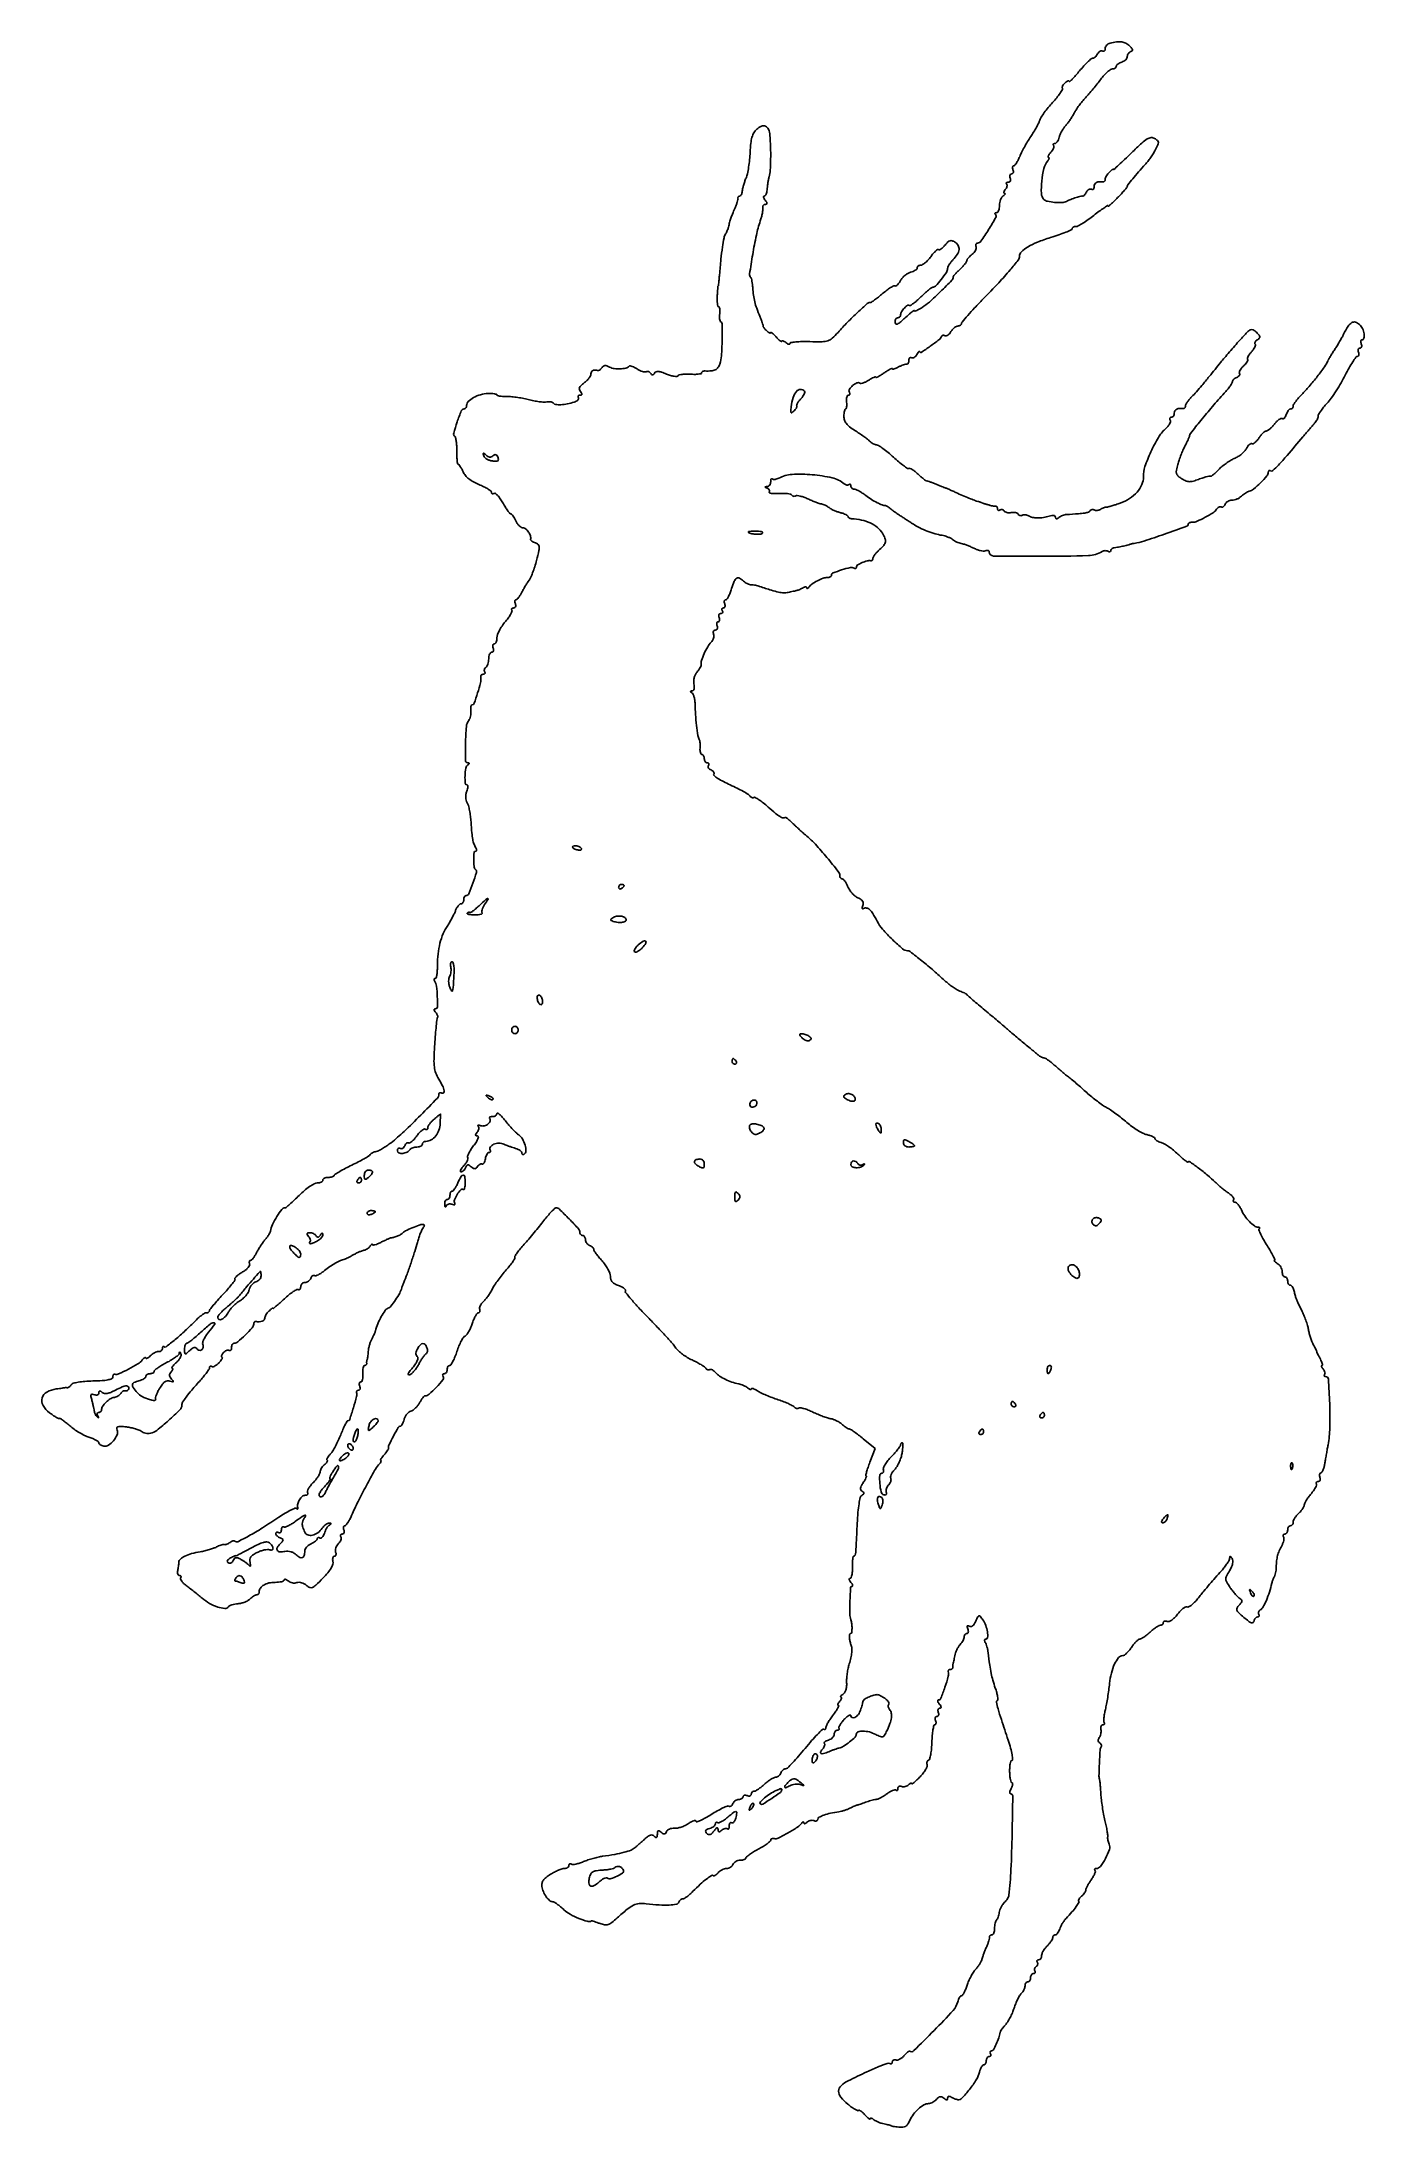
# Model space of a CAD drawing. Extents: x 0 to 479, y 0 to 755.
import ezdxf

# ---------------------------------------------------------------- set-up
doc = ezdxf.new("R2010")
doc.units = 0

msp = doc.modelspace()

# ---------------------------------------------------------------- linework, layer by layer
for points in [[(386.75, 754.310674, 0.074509), (386.081185, 754.024465, 0.07125), (385.514063, 753.551268, 0.075852), (385.131589, 752.969734, 0.108005), (385, 752.367659, -0.064909), (384.931361, 751.841155, -0.136835), (384.724304, 751.488778, -0.191386), (384.41768, 751.362967, -0.142131), (384.06146, 751.462015, 0.167175), (383.633961, 751.55864, 0.100736), (383.133844, 751.398552, 0.079687), (382.635994, 751.004431, 0.058047), (382.221566, 750.431433, -0.040163), (381.80943, 749.816546, -0.044792), (381.31764, 749.299427, -0.049841), (380.822905, 748.945203, -0.136427), (380.410105, 748.839535, 0.187834), (379.886353, 748.647899, 0.01199), (378.665781, 747.519723, 0.016245), (377.252836, 746.057473, 0.011291), (375.75, 744.320251, -0.007436), (374.31056, 742.630159, -0.014388), (373.101562, 741.330103, -0.01302), (372.174423, 740.436715, -0.652178), (372, 740.513561, 0.345735), (371.868941, 740.680442, 0.142439), (371.562609, 740.66706, 0.063968), (371.083143, 740.432845, 0.027648), (370.51101, 740.009138, 0.044137), (369.976379, 739.479251, 0.058856), (369.599707, 738.909386, 0.072704), (369.425829, 738.387022, 0.18449), (369.499621, 738.000614, -0.278397), (369.50493, 737.49645, -0.017021), (368.663031, 736.172941, -0.02138), (367.477927, 734.59228, -0.013838), (365.980982, 732.86392, 0.013538), (364.40497, 731.046478, 0.014696), (362.973762, 729.194402, 0.014296), (361.843644, 727.542264, 0.066715), (361.355374, 726.5, -0.039272), (360.940125, 725.47046, -0.010631), (360.122802, 723.9125, -0.010692), (359.116403, 722.178137, -0.010907), (358.043178, 720.5, 0.012695), (356.920694, 718.730932, 0.009378), (355.766118, 716.720312, 0.00949), (354.746288, 714.778155, 0.020914), (354.058856, 713.25, -0.021005), (353.498582, 712.005126, -0.029827), (352.890781, 710.954687, -0.029858), (352.314877, 710.187426, -0.220266), (351.910064, 710, 0.213729), (351.63576, 709.877134, 0.138212), (351.480746, 709.559375, 0.088389), (351.479358, 709.074719, 0.048275), (351.638374, 708.5, -0.062927), (351.779282, 707.92599, -0.109632), (351.728935, 707.440625, -0.151303), (351.500163, 707.121579, -0.163532), (351.138374, 707, 0.163532), (350.776585, 706.878421, 0.151303), (350.547812, 706.559375, 0.109632), (350.497466, 706.07401, 0.062927), (350.638374, 705.5, -0.07271), (350.769945, 704.915043, -0.128612), (350.682075, 704.431445, -0.158048), (350.389338, 704.116623, -0.127746), (349.940322, 704, 0.051431), (349.496526, 703.954229, 0.154481), (349.234088, 703.806715, 0.259457), (349.180393, 703.591462, 0.131282), (349.324657, 703.342009, -0.171918), (349.492554, 702.989854, -0.082297), (349.462194, 702.483088, -0.066538), (349.246292, 701.904134, -0.050768), (348.868879, 701.342009, 0.037677), (348.502042, 700.825336, 0.091789), (348.338561, 700.389717, 0.194575), (348.397806, 700.109545, 0.244851), (348.627555, 699.984687, -0.210471), (348.821349, 699.895237, -0.320137), (348.839813, 699.718029, -0.095821), (348.598594, 699.435618, -0.027059), (348.125, 699.098416, 0.108044), (347.597691, 698.576887, 0.049998), (347.153906, 697.715519, 0.046285), (346.851865, 696.678138, 0.047741), (346.75, 695.613729, -0.037988), (346.673846, 694.612813, -0.056903), (346.44401, 693.767783, -0.074752), (346.107248, 693.191003, -0.22706), (345.708333, 693, 0.05865), (345.350458, 692.957877, 0.176071), (345.148159, 692.824497, 0.251874), (345.119563, 692.629816, 0.109879), (345.264124, 692.402543, -0.337209), (345.417372, 691.273681, -0.009991), (342.822771, 686.900936, -0.011023), (340.059735, 682.661007, -0.247687), (338.807237, 682, 0.152824), (338.460861, 681.891599, 0.152377), (338.237592, 681.604968, 0.114859), (338.1804, 681.169621, 0.06718), (338.302067, 680.65521, -0.138917), (338.357908, 680.038766, -0.071991), (338.105738, 679.301261, -0.062722), (337.600745, 678.560696, -0.055687), (336.909055, 677.934451, 0.026301), (336.178268, 677.346973, 0.031773), (335.560785, 676.719744, 0.033358), (335.121773, 676.139069, 0.146194), (335, 675.731492, -0.149349), (334.862455, 675.281279, -0.0197), (334.265625, 674.466835, -0.021436), (333.457353, 673.535294, -0.016466), (332.5, 672.58758, 0.011696), (331.542336, 671.657474, 0.016357), (330.734375, 670.779497, 0.012692), (330.115663, 670.023401, 0.166621), (330, 669.685953, -0.196494), (329.530875, 668.538302, -0.00489), (325.447058, 664.458317, -0.010478), (321.404987, 660.660954, -0.044238), (318.75, 658.664243, -0.012917), (317.694721, 658.045131, -0.024297), (316.807813, 657.609956, -0.026321), (316.15041, 657.3663, -0.505799), (316, 657.476947, 0.536744), (315.871598, 657.562099, 0.041781), (315.433555, 657.332291, 0.028573), (314.812117, 656.885069, 0.014008), (314.071676, 656.25, -0.003975), (311.028861, 653.532376, -0.054607), (309.818748, 652.683088, -0.347026), (309.264769, 652.775448, -0.186506), (309, 653.460573, -0.063114), (309.074593, 654.049166, -0.08117), (309.29375, 654.547793, -0.098304), (309.61863, 654.881454, -0.151839), (310, 655, 0.106313), (310.381541, 655.082053, 0.099376), (310.70625, 655.314732, 0.096076), (310.923923, 655.662416, 0.09221), (311, 656.071429, -0.144633), (311.32125, 657.158767, -0.046926), (312.370988, 658.488322, -0.048121), (313.545572, 659.503057, -0.365523), (314.220822, 659.445845, 0.356284), (314.554414, 659.412079, 0.014787), (315.605535, 660.15178, 0.019896), (316.873015, 661.182163, 0.012105), (318.290303, 662.493464, -0.008805), (319.72325, 663.836912, -0.012688), (321.04096, 664.969955, -0.008437), (322.169043, 665.859906, -0.164219), (322.584085, 666, 0.210073), (323.647512, 666.467423, 0.016622), (325.702376, 668.861463, 0.018815), (327.575221, 671.38509, 0.151094), (327.998779, 672.75, -0.104823), (328.129065, 673.361681, -0.032062), (328.570426, 674.203597, -0.030527), (329.199359, 675.107343, -0.029104), (329.943096, 675.943096, 0.05351), (331.486806, 677.85801, 0.114554), (332.122469, 679.63548, 0.155004), (331.825736, 681.160099, 0.128835), (330.68735, 682.367359, 0.060425), (329.6773, 682.840148, 0.152484), (328.874592, 682.85175, 0.119141), (328.081716, 682.392132, 0.030167), (327.061492, 681.292525, -0.024999), (326.32777, 680.485145, -0.041224), (325.623439, 679.890971, -0.051529), (325.03843, 679.559583, -0.308741), (324.712198, 679.621135, 0.36069), (324.37267, 679.652825, 0.033966), (323.664979, 679.095404, 0.031316), (322.811268, 678.220443, 0.018466), (321.899998, 677.07861, -0.02542), (320.932326, 675.900084, -0.030853), (319.907109, 674.904342, -0.03215), (318.963485, 674.194632, -0.146171), (318.311942, 674, 0.07314), (317.810627, 673.926273, 0.087722), (317.385383, 673.711847, 0.100543), (317.101105, 673.393133, 0.132756), (317, 673.019052, -0.190625), (316.834425, 672.600537, -0.057761), (316.303278, 672.151391, -0.048608), (315.536099, 671.74277, -0.036607), (314.628179, 671.442815, 0.068072), (313.626467, 671.040582, 0.041931), (312.577405, 670.320437, 0.041335), (311.64135, 669.416365, 0.057252), (310.977465, 668.457892, -0.0294), (310.435511, 667.5743, -0.047144), (309.864006, 666.90015, -0.061286), (309.346635, 666.506044, -0.277332), (308.982858, 666.510594, 0.263608), (308.518843, 666.528275, 0.019339), (307.367811, 665.87522, 0.022944), (305.989192, 664.930779, 0.015102), (304.48987, 663.726465, -0.00923), (302.987582, 662.490468, -0.012958), (301.599006, 661.447774, -0.00923), (300.414884, 660.63818, -0.146343), (299.952887, 660.5, 0.184248), (298.936389, 660.112261, 0.005386), (295.481346, 656.960088, 0.01119), (291.801341, 653.372074, 0.011834), (288.355343, 649.687909, -0.02613), (286.250802, 647.563029, -0.106268), (284.686376, 646.654337, -0.076033), (282.63485, 646.317575, -0.009474), (278.105343, 646.353902, 0.011822), (275.381109, 646.362957, 0.019597), (273.087194, 646.226288, 0.014427), (271.295908, 645.996562, 0.369112), (271, 645.650335, -0.275327), (270.865694, 645.424922, -0.183296), (270.559375, 645.383769, -0.082266), (270.07643, 645.584085, -0.033858), (269.5, 646, 0.029148), (268.92361, 646.424191, 0.068322), (268.440625, 646.651413, 0.153462), (268.1331, 646.65103, 0.327233), (268, 646.469435, -0.526973), (267.839668, 646.359555, -0.071129), (267.4125, 646.599164, -0.035152), (266.768601, 647.16789, -0.015648), (266, 648, 0.013974), (265.231597, 648.837504, 0.030406), (264.5875, 649.425223, 0.054446), (264.149339, 649.706122, 0.556767), (264, 649.613583, -0.369559), (263.875038, 649.467604, -0.140107), (263.587495, 649.503319, -0.059945), (263.135477, 649.763163, -0.025335), (262.595727, 650.210573, -0.020086), (262.062797, 650.740907, -0.026367), (261.623275, 651.268106, -0.025734), (261.312989, 651.730752, -0.169104), (261.257209, 652, 0.107704), (261.229849, 652.325635, 0.006983), (260.936378, 653.234375, 0.009916), (260.546814, 654.314422, 0.007218), (260.072682, 655.5, -0.012866), (258.950323, 658.401098, -0.024685), (258.227338, 660.788546, -0.026735), (257.778851, 663.105145, -0.018381), (257.509016, 665.767277, 0.012725), (257.393297, 667.053787, 0.016862), (257.21892, 668.216407, 0.014252), (257.016326, 669.16182, 0.137302), (256.816682, 669.516651, -0.237114), (256.379903, 670.83569, -0.004919), (257.485708, 677.880536, -0.012058), (258.818363, 684.822984, -0.027007), (260.238704, 690, 0.015467), (260.667227, 691.431638, 0.01714), (260.990282, 692.839062, 0.016719), (261.183416, 694.051894, 0.079976), (261.15888, 694.75, -0.092372), (261.15386, 695.227033, -0.115672), (261.327347, 695.632812, -0.122674), (261.653213, 695.90304, -0.112522), (262.078608, 696, 0.096388), (262.543017, 696.090366, 0.319994), (262.700954, 696.338385, 0.139302), (262.552932, 696.771692, 0.021684), (262, 697.5, -0.034946), (261.585988, 698.076428, -0.085522), (261.391765, 698.559375, -0.189035), (261.441815, 698.865772, -0.264741), (261.677555, 699, 0.216331), (262.038397, 699.163788, 0.072897), (262.359209, 699.660938, 0.056615), (262.59582, 700.388509, 0.03894), (262.702731, 701.25, -0.018011), (262.787927, 702.291191, -0.00956), (262.964415, 703.573437, -0.009502), (263.195125, 704.879041, -0.01454), (263.449308, 706, 0.047167), (263.826743, 708.372005, 0.011443), (263.988196, 712.341583, 0.011964), (263.9608, 716.788349, 0.014008), (263.715822, 721, 0.072779), (263.207659, 723.156543, 0.195033), (262.138674, 724.276877, 0.211631), (260.661758, 724.286492, 0.085061), (258.936222, 723.155208, 0.073084), (257.91177, 721.874968, 0.063088), (257.235954, 720.289558, 0.043637), (256.816284, 718.104112, 0.014634), (256.578242, 714.859547, -0.01507), (256.381139, 712.204714, -0.013798), (256.020727, 709.486867, -0.013955), (255.564323, 707.079226, -0.043146), (255.073234, 705.5, 0.014399), (254.594149, 704.223068, 0.012723), (254.167743, 702.867188, 0.012886), (253.846121, 701.625652, 0.037439), (253.711211, 700.75, -0.042576), (253.600961, 700.08014, -0.059465), (253.383343, 699.514063, -0.075436), (253.098574, 699.12869, -0.198503), (252.787196, 699, 0.099105), (252.499334, 698.942377, 0.120672), (252.278674, 698.779688, 0.122821), (252.16068, 698.535969, 0.105017), (252.161482, 698.25, -0.11404), (252.154677, 697.797198, -0.014083), (251.889206, 696.839062, -0.016044), (251.499617, 695.703649, -0.012632), (251.007825, 694.5, 0.006626), (250.164313, 692.504333, 0.015029), (249.592424, 690.969126, 0.016663), (249.149727, 689.502824, 0.01024), (248.72188, 687.75, -0.028946), (248.56102, 687.183793, -0.015892), (248.302697, 686.510724, -0.015796), (247.996179, 685.842083, -0.024284), (247.685426, 685.286508, 0.091992), (247.132764, 683.882779, 0.011008), (246.567483, 680.581528, 0.011148), (246.01245, 676.174294, 0.005355), (245.487377, 670.5, -0.003549), (245.351037, 668.966263, -0.005887), (245.211644, 667.675, -0.001394), (245.0747, 666.558967, -0.378091), (245.007868, 666.5, 0.38688), (244.943125, 666.441087, 0.0016), (244.84795, 665.398262, 0.006317), (244.756756, 664.187523, 0.003803), (244.677666, 662.749402, 0.01657), (244.657252, 661.311575, 0.027379), (244.746635, 660.100718, 0.026381), (244.912302, 659.196363, 0.347497), (245.161944, 658.999402, -0.314158), (245.399309, 658.834249, -0.050743), (245.548043, 658.258305, -0.040674), (245.605209, 657.443238, -0.024518), (245.546787, 656.475679, 0.025596), (245.488784, 655.479376, 0.033989), (245.544085, 654.573597, 0.036156), (245.68959, 653.860236, 0.188105), (245.926709, 653.545297, -0.259256), (246.496911, 652.525622, -0.005931), (246.443269, 646.772949, -0.012177), (246.192112, 641.261653, -0.061779), (245.602613, 638.25, -0.081796), (244.934239, 636.965939, -0.122567), (243.95899, 636.171265, -0.08995), (242.49249, 635.780532, -0.029532), (240.25, 635.731355, 0.058095), (239.771891, 635.693535, 0.079367), (239.367188, 635.544245, 0.100061), (239.096546, 635.311028, 0.166534), (239, 635.029197, -0.347161), (238.781587, 634.752539, -0.029572), (237.828601, 634.583947, -0.029191), (236.541055, 634.509695, -0.017589), (235.01226, 634.564653, 0.020979), (233.446029, 634.610331, 0.02871), (232.039026, 634.511398, 0.028499), (230.929511, 634.304239, 0.196381), (230.490419, 633.984498, -0.258553), (230.059861, 633.742984, -0.040072), (229.04885, 633.818879, -0.036169), (227.759947, 634.117048, -0.024039), (226.332964, 634.634239, 0.016893), (224.52692, 635.318159, 0.063045), (223.339305, 635.561733, 0.116001), (222.535146, 635.436409, 0.159239), (221.979805, 634.967324, -0.048004), (221.597572, 634.464008, -0.198757), (221.258069, 634.307089, -0.212583), (220.922651, 634.440428, -0.055034), (220.555902, 634.909549, 0.078893), (220.222645, 635.29646, 0.090772), (219.80054, 635.538846, 0.100777), (219.356831, 635.601071, 0.123632), (218.959147, 635.474752, -0.169229), (218.453915, 635.362677, -0.044277), (217.628963, 635.534618, -0.039812), (216.667405, 635.911519, -0.031734), (215.69842, 636.461947, 0.024688), (214.756175, 637.014876, 0.036353), (213.875915, 637.396034, 0.040141), (213.159068, 637.583449, 0.24495), (212.805481, 637.472148, -0.137422), (211.57735, 636.781524, -0.047931), (209.5513, 636.489097, -0.047659), (207.404728, 636.591547, -0.087336), (205.745586, 637.136159, 0.033558), (204.758643, 637.582008, 0.10045), (204.030916, 637.697199, 0.143733), (203.47042, 637.505995, 0.101081), (203.011023, 637.017835, -0.039086), (202.682803, 636.569285, -0.046034), (202.30472, 636.203436, -0.052115), (201.934759, 635.964831, -0.151574), (201.638197, 635.91459, 0.030497), (200.35662, 636.007106, 0.115795), (199.578308, 635.833489, 0.181496), (199.152391, 635.386869, 0.100989), (199, 634.640073, -0.125621), (198.834544, 633.991916, -0.038502), (198.279114, 633.138261, -0.035817), (197.485091, 632.24275, -0.032429), (196.545919, 631.437207, 0.027319), (195.403696, 630.477576, 0.101347), (194.863524, 629.713566, 0.166061), (194.804541, 629.015553, 0.112447), (195.168363, 628.297135, -0.026805), (195.63095, 627.674698, -0.16812), (195.728441, 627.296681, -0.306075), (195.550358, 627.074088, -0.075641), (195.063428, 627, 0.085272), (194.655461, 626.929914, 0.164096), (194.397497, 626.727399, 0.180304), (194.328999, 626.425578, 0.10538), (194.455504, 626.071996, -0.2189), (194.505559, 625.665673, -0.115093), (194.239556, 625.219493, -0.077974), (193.682844, 624.7977, -0.046387), (192.914969, 624.473012, -0.027709), (190.439625, 623.835868, -0.035767), (188.111552, 623.543285, -0.037428), (186.242447, 623.583111, -0.234433), (185.454651, 624.073376, 0.153073), (185.128474, 624.355688, 0.057552), (184.54383, 624.533132, 0.050124), (183.817654, 624.591005, 0.042429), (183.051488, 624.509916, -0.06448), (182.010683, 624.445855, -0.015549), (180.28844, 624.615879, -0.015705), (178.308639, 624.937219, -0.015009), (176.322516, 625.386215, 0.015637), (174.238071, 625.854688, 0.012419), (171.961927, 626.233614, 0.012608), (169.832717, 626.47937, 0.030494), (168.25, 626.524855, -0.018076), (167.004137, 626.529726, -0.029641), (165.954687, 626.634303, -0.030111), (165.179336, 626.806701, -0.334668), (165, 627.044623, 0.334239), (164.820717, 627.282856, 0.030081), (164.045312, 627.45657, 0.029629), (162.995859, 627.562933, 0.018077), (161.75, 627.569929, 0.061929), (159.074286, 627.153934, 0.057475), (156.508808, 626.091094, 0.064554), (154.607564, 624.685817, 0.204104), (154, 623.259453, -0.070236), (153.93205, 622.778114, -0.085991), (153.733863, 622.369964, -0.100164), (153.439494, 622.097084, -0.137831), (153.094002, 622, 0.30616), (152.090299, 621.321846, 0.014455), (150.606089, 617.299511, 0.014423), (149.356539, 613.19827, 0.309253), (149.749748, 612.061251, -0.184444), (150.043819, 611.600444, -0.017848), (150.26889, 610.269555, -0.020789), (150.419065, 608.610349, -0.014947), (150.454047, 606.75, 0.01097), (150.473806, 604.928818, 0.018156), (150.579933, 603.395313, 0.012496), (150.738438, 602.186624, 0.369401), (150.956572, 602, -0.233152), (151.235706, 601.862356, -0.019974), (151.708716, 601.192188, -0.023116), (152.227497, 600.303608, -0.015742), (152.737411, 599.25, 0.070297), (153.554952, 597.944907, 0.048957), (154.801134, 596.729307, 0.042471), (156.451015, 595.624025, 0.02924), (158.481523, 594.650945, -0.017016), (160.212636, 593.872767, -0.024934), (161.672697, 593.063061, -0.022512), (162.764788, 592.313965, -0.235346), (163, 591.841928, 0.1125), (163.073, 591.52159, 0.184039), (163.272568, 591.332411, 0.158385), (163.573235, 591.308152, 0.080152), (163.927893, 591.455435, -0.312123), (164.42684, 591.429713, -0.041914), (165.24599, 590.681203, -0.036335), (166.18019, 589.511707, -0.022339), (167.112034, 588.014452, 0.011587), (168.024114, 586.476196, 0.01728), (168.898016, 585.179245, 0.012414), (169.669014, 584.169911, 0.227206), (170.023626, 584, -0.212188), (170.343687, 583.85777, -0.027982), (170.821066, 583.265625, -0.028498), (171.33397, 582.457569, -0.020269), (171.818046, 581.5, 0.043421), (172.358492, 580.543519, 0.048761), (173.038013, 579.734375, 0.054941), (173.747772, 579.177779, 0.139715), (174.371572, 579, -0.180556), (175.373478, 578.626008, -0.066555), (176.388055, 577.47703, -0.064976), (177.096865, 576.048807, -0.133073), (177.179072, 574.81094, 0.226594), (177.256427, 574.504652, 0.060357), (177.632303, 574.149409, 0.048782), (178.208184, 573.804888, 0.033591), (178.916397, 573.526535, -0.099229), (179.914255, 572.974721, -0.2042), (180.307062, 572.191723, -0.073063), (180.18892, 570.784305, -0.006073), (179.308943, 567.215594, -0.012143), (178.652598, 564.917415, -0.01357), (177.907157, 562.738331, -0.012944), (177.176452, 560.922786, -0.067263), (176.61973, 560, 0.023531), (176.061433, 559.23447, 0.009289), (175.363844, 558.132812, 0.009169), (174.652989, 556.912796, 0.011335), (174.03789, 555.75, -0.021683), (173.452573, 554.696814, -0.029676), (172.831304, 553.807812, -0.029862), (172.25406, 553.161473, -0.198056), (171.862405, 553, 0.227017), (171.606084, 552.877298, 0.13318), (171.466746, 552.559375, 0.083553), (171.475691, 552.07484, 0.045339), (171.638374, 551.5, -0.069008), (171.771857, 550.926317, -0.116977), (171.70238, 550.440625, -0.152575), (171.444764, 550.120613, -0.148627), (171.047972, 550, 0.072992), (170.638997, 549.939976, 0.149146), (170.371632, 549.761903, 0.188451), (170.285635, 549.49762, 0.124546), (170.382909, 549.189457, -0.246874), (170.418013, 548.685227, -0.026598), (169.873199, 547.60667, -0.027792), (169.034097, 546.316096, -0.018784), (167.944272, 544.939457, 0.02893), (166.819079, 543.457347, 0.02858), (165.867505, 541.849403, 0.029819), (165.201771, 540.348978, 0.089472), (165.002346, 539.25, -0.041129), (164.930459, 538.388537, -0.060556), (164.716158, 537.660938, -0.079577), (164.40208, 537.166825, -0.214649), (164.031385, 537, 0.184534), (163.710807, 536.877514, 0.147206), (163.516384, 536.559375, 0.100118), (163.488865, 536.074366, 0.055937), (163.638374, 535.5, -0.06502), (163.77672, 534.926101, -0.112257), (163.719716, 534.440625, -0.151946), (163.480915, 534.121257, -0.158089), (163.106989, 534, 0.2065), (162.683823, 533.817448, 0.082809), (162.325178, 533.282961, 0.063146), (162.081274, 532.493474, 0.043406), (162, 531.559017, -0.038227), (161.924934, 530.578603, -0.041761), (161.701458, 529.650564, -0.045839), (161.374386, 528.900891, -0.129267), (160.983688, 528.489919, 0.090427), (160.639411, 528.179369, 0.095498), (160.434921, 527.77286, 0.099685), (160.401101, 527.334197, 0.108373), (160.542705, 526.930902, -0.095669), (160.677512, 526.575794, -0.173618), (160.625068, 526.273452, -0.17203), (160.391952, 526.071247, -0.093719), (160.01518, 526, 0.119029), (159.612381, 525.902733, 0.121634), (159.302111, 525.632812, 0.111092), (159.134687, 525.227214, 0.087113), (159.136399, 524.75, -0.107737), (159.068504, 522.929242, -0.014623), (158.003288, 519.240998, -0.009123), (156.729504, 515.505785, -0.315894), (156.008831, 515, 0.288263), (155.762813, 514.84531, 0.059761), (155.59009, 514.339062, 0.045934), (155.504213, 513.612265, 0.028226), (155.530632, 512.75, -0.039824), (155.537701, 511.802301, -0.034295), (155.397959, 510.815739, -0.035778), (155.143975, 509.935125, -0.07864), (154.803194, 509.324857, 0.147989), (153.925442, 507.077754, 0.013517), (153.612803, 501.013958, 0.009519), (153.579164, 494.833679, 0.406073), (154.427577, 493.984687, -0.046367), (154.856805, 493.938608, -0.341992), (154.982821, 493.79263, -0.227864), (154.891003, 493.572386, -0.027337), (154.467434, 493.234687, 0.199103), (153.731238, 492.058654, 0.031756), (153.446792, 489.300374, 0.030577), (153.505325, 486.623807, 0.390107), (154.183183, 486, -0.336381), (154.410793, 485.827335, -0.080112), (154.467934, 485.323603, -0.051419), (154.355877, 484.580549, -0.027731), (154.075041, 483.697374, 0.049816), (153.783604, 482.618234, 0.051161), (153.714974, 481.512528, 0.053225), (153.87066, 480.458113, 0.064405), (154.242816, 479.530596, -0.062379), (154.667386, 478.484681, -0.016411), (155.077018, 476.720843, -0.016402), (155.414052, 474.666028, -0.016157), (155.617691, 472.583222, 0.005532), (155.921545, 468.604094, 0.023732), (156.240852, 466.2485, 0.039673), (156.677456, 464.617054, 0.054454), (157.337137, 463.25, -0.045669), (157.579005, 462.770437, -0.099916), (157.650997, 462.367209, -0.178873), (157.548065, 462.106856, -0.213244), (157.309017, 462.000073, 0.384017), (156.743125, 461.490362, 0.023885), (156.604713, 459.043989, 0.026965), (156.717771, 456.54216, 0.173284), (157.25135, 455.415316, -0.2745), (157.545749, 454.260409, -0.013798), (156.294203, 450.403864, -0.013423), (154.833515, 446.618147, -0.302695), (153.905998, 446, 0.162329), (153.56041, 445.884766, 0.09623), (153.266137, 445.559375, 0.077575), (153.067334, 445.073683, 0.058485), (153, 444.5, -0.066536), (152.923358, 443.926602, -0.083591), (152.698979, 443.440625, -0.099378), (152.366032, 443.115604, -0.144811), (151.975249, 443, 0.183922), (151.513375, 442.824153, 0.046838), (150.957723, 442.227259, 0.0414), (150.408452, 441.376454, 0.03181), (149.950344, 440.369394, -0.020262), (149.439283, 439.173444, -0.010931), (148.718995, 437.742082, -0.010871), (147.920298, 436.313602, -0.016797), (147.16299, 435.119394, 0.048964), (145.558431, 432.188504, 0.037767), (144.385364, 428.736143, 0.03514), (143.676923, 424.882342, 0.029867), (143.462556, 420.750289, -0.016017), (143.418579, 418.929453, -0.026219), (143.251352, 417.39572, -0.024318), (143.006082, 416.243044, -0.340336), (142.690983, 416.000289, 0.12961), (142.426628, 415.930491, 0.189598), (142.276973, 415.745473, 0.145422), (142.272328, 415.464953, 0.070444), (142.417655, 415.133237, -0.107784), (143.115008, 413.154517, -0.021403), (143.421624, 409.39122, -0.01498), (143.453727, 405.632098, -0.407954), (142.807944, 405, 0.121692), (142.430451, 404.906743, 0.290747), (142.29294, 404.666864, 0.134144), (142.42387, 404.261023, 0.028497), (142.868879, 403.657991, -0.03537), (143.261558, 403.110286, -0.051233), (143.519702, 402.57442, -0.064233), (143.619137, 402.126102, -0.222404), (143.520431, 401.853764, 0.168578), (143.320172, 401.440656, 0.002672), (143.024288, 398.810399, 0.006715), (142.735347, 395.720735, 0.004359), (142.480506, 392.142445, 0.007121), (142.223721, 386.812275, 0.037628), (142.344491, 383.891389, 0.06276), (142.871203, 381.75661, 0.046614), (143.951399, 379.578638, -0.023842), (145.280541, 377.179416, -0.06374), (145.914486, 375.33415, -0.254971), (145.68362, 374.576274, -0.345146), (145, 374.5, 0.080539), (144.6178, 374.658377, 0.158842), (144.29375, 374.631438, 0.18377), (144.07861, 374.426352, 0.111923), (144, 374.079571, -0.19424), (143.440145, 372.6928, -0.003092), (137.398607, 366.506832, -0.008796), (131.378672, 360.629245, -0.021206), (126.672609, 356.556036, -0.015844), (125.133253, 355.411476, -0.017524), (123.574343, 354.406493, -0.017142), (122.192003, 353.645391, -0.080998), (121.332381, 353.37252, 0.043035), (120.663521, 353.214679, 0.038244), (120.003381, 352.940069, 0.04025), (119.446383, 352.59771, 0.087521), (119.100106, 352.236737, -0.108072), (118.600501, 351.756663, -0.007517), (116.913781, 350.756749, -0.010398), (114.84197, 349.62682, -0.007626), (112.5, 348.457017, 0.007898), (110.176983, 347.295102, 0.01141), (108.164583, 346.189441, 0.007259), (106.52924, 345.20975, 0.155176), (106.166667, 344.786764, -0.157494), (105.90508, 344.484372, -0.052253), (105.368229, 344.231112, -0.04593), (104.674731, 344.058026, -0.038216), (103.916667, 344, 0.050201), (103.183242, 343.926177, 0.070178), (102.563021, 343.70625, 0.090315), (102.145793, 343.38175, 0.184457), (102, 343, -0.193137), (101.846755, 342.618073, -0.087524), (101.40477, 342.29375, -0.067366), (100.749205, 342.073655, -0.047381), (99.973684, 342, 0.126944), (98.914199, 341.726603, 0.02465), (97.220724, 340.678125, 0.024765), (95.318823, 339.222742, 0.020679), (93.447368, 337.5, -0.00636), (91.678464, 335.775535, -0.009571), (90.089045, 334.321875, -0.004956), (88.720788, 333.141621, -0.177286), (88.333927, 333, 0.232697), (87.164873, 332.424782, 0.025228), (85.402695, 329.881009, 0.030972), (83.8366, 326.969255, 0.063363), (83.059252, 324.5, -0.078775), (82.880344, 323.987158, -0.018836), (82.422222, 323.20625, -0.018896), (81.821286, 322.339076, -0.017697), (81.143897, 321.5, 0.022119), (80.380447, 320.537023, 0.01166), (79.515106, 319.279687, 0.011579), (78.687501, 317.948748, 0.017492), (78.035466, 316.75, -0.021699), (77.451078, 315.696814, -0.029701), (76.830591, 314.807813, -0.029897), (76.253933, 314.161513, -0.198161), (75.862405, 314, 0.185706), (75.59729, 313.898016, 0.145675), (75.435777, 313.632812, 0.099108), (75.411442, 313.228637, 0.055641), (75.532945, 312.75, -0.208905), (75.501627, 312.149627, -0.061546), (74.979475, 311.364593, -0.050259), (74.108261, 310.53574, -0.035972), (72.988547, 309.789041, 0.022065), (71.85242, 309.076195, 0.033106), (70.935646, 308.348896, 0.034964), (70.31094, 307.696934, 0.258422), (70.233182, 307.289041, -0.238785), (70.156465, 306.78615, -0.009646), (69.023696, 305.263031, -0.01509), (67.549739, 303.473268, -0.009915), (65.751785, 301.5, 0.006927), (63.934869, 299.529701, 0.010253), (62.402089, 297.748438, 0.005811), (61.170537, 296.220592, 0.166349), (61.005589, 295.75, -0.14977), (60.915604, 295.463955, -0.097739), (60.666256, 295.220312, -0.081206), (60.295196, 295.05598, -0.0638), (59.858263, 295, 0.13295), (59.254966, 294.836697, 0.023455), (58.26173, 294.192187, 0.023957), (57.140145, 293.302863, 0.019532), (56.026547, 292.25, -0.011901), (52.265752, 288.584034, -0.014795), (48.591847, 285.366695, -0.007368), (45.305487, 282.736658, -0.377996), (44.549268, 282.784066, 0.154106), (44.341658, 282.892042, 0.260011), (44.161347, 282.829278, 0.136562), (44.037932, 282.577414, 0.046077), (44, 282.166667, -0.121682), (43.890085, 281.721704, -0.100746), (43.580357, 281.342708, -0.091409), (43.117096, 281.088116, -0.080221), (42.571429, 281, 0.083576), (41.911928, 280.888988, 0.037263), (41.100893, 280.538393, 0.035542), (40.278163, 280.029925, 0.040215), (39.571429, 279.428571, -0.025712), (38.965183, 278.881666, -0.061329), (38.452265, 278.560045, -0.14492), (38.120759, 278.510035, -0.363326), (37.968197, 278.678571, 0.32862), (37.840236, 278.838863, 0.198798), (37.58789, 278.805772, 0.069392), (37.189242, 278.495464, 0.025543), (36.718197, 277.958101, -0.089231), (35.114301, 276.539544, -0.016969), (31.702643, 274.62121, -0.012958), (28.158008, 272.898551, -0.17662), (26.75, 272.790163, 0.173987), (26.4646, 272.76966, 0.132554), (26.219056, 272.571173, 0.096728), (26.052731, 272.212825, 0.059639), (25.995722, 271.75, -0.299985), (25.610399, 271.169889, -0.052235), (24.289403, 270.765271, -0.033017), (22.135231, 270.490566, -0.010254), (18.872057, 270.358923, 0.013238), (15.90991, 270.221714, 0.0239), (13.498828, 269.929634, 0.024512), (11.6935, 269.530933, 0.189949), (11.014532, 269.023513, -0.038903), (10.684972, 268.572785, -0.045901), (10.305751, 268.205104, -0.051964), (9.934974, 267.965152, -0.152051), (9.638197, 267.91459, 0.014118), (9.375528, 267.94222, 0.014497), (9.114033, 267.954671, 0.014375), (8.887064, 267.952365, 0.057567), (8.75, 267.9311, -0.031147), (8.566104, 267.892548, -0.000786), (7.722295, 267.771224, -0.001681), (6.730878, 267.633663, -0.001145), (5.602493, 267.483593, 0.09318), (2.164573, 266.360482, 0.200708), (0.459697, 264.222056, 0.204853), (0.802435, 261.542166, 0.096694), (3.157102, 258.8796, 0.011983), (4.377544, 257.989879, 0.018701), (5.473472, 257.289629, 0.013414), (6.386895, 256.785453, 0.285035), (6.68241, 256.808497, -0.308989), (6.977473, 256.818473, -0.011109), (7.967098, 256.159035, -0.016974), (9.146199, 255.273888, -0.010661), (10.465591, 254.164356, 0.02727), (12.014659, 252.947135, 0.018646), (13.893937, 251.731428, 0.018835), (15.798864, 250.69264, 0.035715), (17.41423, 250.028307, -0.019997), (18.78792, 249.513184, -0.029239), (19.94668, 248.943093, -0.028839), (20.7981, 248.393341, -0.23937), (21, 247.995772, 0.175601), (21.127162, 247.644862, 0.068584), (21.514063, 247.292631, 0.056756), (22.080333, 246.99191, 0.044081), (22.75, 246.794487, 0.196184), (24.456738, 247.120718, 0.075488), (26.293877, 248.754915, 0.075265), (27.568102, 250.866942, 0.192065), (27.591111, 252.623165, -0.125564), (27.502214, 253.382208, -0.288399), (27.855541, 253.806151, -0.09616), (28.824031, 253.925594, -0.011496), (30.983164, 253.726367, -0.021194), (32.609589, 253.46826, -0.021703), (34.195315, 253.074885, -0.022079), (35.53639, 252.614465, -0.079633), (36.311857, 252.156145, 0.076186), (36.972006, 251.759851, 0.044801), (37.85371, 251.488047, 0.043624), (38.806458, 251.370949, 0.056398), (39.684161, 251.439175, 0.121802), (41.926577, 252.474832, 0.014092), (46.184952, 256.085378, 0.011131), (50.313755, 259.960385, 0.201366), (51, 261.595265, -0.139149), (51.307856, 262.680053, -0.02195), (52.566631, 264.532134, -0.017426), (54.596974, 267.065176, -0.00575), (57.75, 270.645456, 0.011931), (58.994787, 272.094649, 0.016111), (60.045313, 273.466307, 0.013117), (60.841355, 274.642111, 0.143193), (61, 275.184709, -0.106467), (61.067584, 275.498504, -0.180934), (61.254491, 275.686586, -0.163215), (61.535398, 275.716746, -0.084439), (61.866353, 275.582598, 0.206161), (62.324153, 275.514837, 0.059465), (63.003626, 275.78502, 0.049082), (63.773023, 276.306148, 0.035466), (64.521341, 277.023581, 0.02042), (65.154114, 277.782924, 0.045277), (65.556193, 278.419427, 0.092888), (65.679718, 278.836922, 0.44454), (65.532543, 279, -0.323634), (65.349566, 279.132291, -0.155591), (65.346483, 279.437391, -0.069201), (65.570311, 279.916825, -0.029449), (65.990862, 280.48899, -0.050777), (66.529284, 281.018024, -0.064546), (67.124078, 281.379611, -0.078442), (67.682148, 281.528516, -0.165938), (68.113307, 281.429973, 0.164171), (68.449263, 281.351971, 0.190638), (68.739534, 281.500904, 0.123371), (68.935851, 281.88313, 0.057307), (69, 282.440983, -0.055412), (69.066296, 283.037354, -0.074979), (69.262684, 283.542039, -0.094398), (69.553067, 283.880551, -0.169995), (69.894245, 284, 0.179036), (71.226109, 284.492697, 0.015541), (73.941382, 286.970573, 0.015265), (76.501251, 289.613305, 0.186867), (77, 290.90121, -0.067802), (77.056021, 291.312436, -0.095855), (77.220313, 291.642444, -0.118976), (77.464468, 291.840253, -0.151308), (77.75, 291.881579, 0.045937), (79.035701, 291.798159, 0.081161), (80.077558, 291.997431, 0.117075), (80.751168, 292.44266, 0.190678), (81, 293.071429, -0.098387), (81.10227, 293.586132, -0.03396), (81.440625, 294.26875, -0.032192), (81.925966, 294.989814, -0.032161), (82.5, 295.642857, -0.014278), (83.076111, 296.186972, -0.029963), (83.559375, 296.568568, -0.048243), (83.894215, 296.756772, -0.541912), (84, 296.687832, 0.627755), (84.127761, 296.626173, 0.005483), (85.208035, 297.504196, 0.00999), (86.53465, 298.652391, 0.005507), (88.112461, 300.105916, -0.01672), (89.752669, 301.550293, -0.025448), (91.277601, 302.680168, -0.022935), (92.553919, 303.44684, -0.268335), (93.112461, 303.430495, 0.163958), (93.448742, 303.352271, 0.190664), (93.739285, 303.501058, 0.123492), (93.935784, 303.883175, 0.057371), (94, 304.440983, -0.097226), (94.116807, 305.036005, -0.0975), (94.449844, 305.542039, -0.09836), (94.94699, 305.880879, -0.100881), (95.531385, 306, 0.088171), (96.159668, 306.11166, 0.066495), (96.781362, 306.438938, 0.065707), (97.302482, 306.923037, 0.081323), (97.63617, 307.494256, -0.057531), (97.915465, 308.028979, -0.088224), (98.27923, 308.402423, -0.118625), (98.666313, 308.559903, -0.177792), (99.020113, 308.48757, 0.22444), (99.504678, 308.433064, 0.034247), (100.425244, 308.820123, 0.032741), (101.520478, 309.4647, 0.022993), (102.665328, 310.323119, -0.021981), (104.52592, 311.724096, -0.022263), (106.494634, 312.949972, -0.023656), (108.386316, 313.899266, -0.044744), (110, 314.449069, 0.054338), (110.311346, 314.561844, 0.004429), (111.0875, 314.95118, 0.00591), (112.006027, 315.435958, 0.004512), (113, 315.987343, -0.01498), (114.059847, 316.546585, -0.013936), (115.176844, 317.055761, -0.014073), (116.194743, 317.452546, -0.044926), (116.899894, 317.635423, 0.068184), (117.496971, 317.820198, 0.042419), (118.133789, 318.185714, 0.041858), (118.712126, 318.662563, 0.058189), (119.134581, 319.183516, -0.0253), (119.457657, 319.640191, -0.08468), (119.728652, 319.885427, -0.295959), (119.896856, 319.883929, -0.246482), (119.984687, 319.72432, 0.421097), (120.192016, 319.529643, 0.051986), (120.873674, 319.630616, 0.037039), (121.841338, 319.956649, 0.019558), (122.989522, 320.494582, -0.006932), (124.189914, 321.094385, -0.008587), (125.324263, 321.617851, -0.00724), (126.287292, 322.025806, -0.061668), (126.739522, 322.147581, 0.041838), (127.868849, 322.404255, 0.023153), (129.196475, 322.894012, 0.021319), (130.398807, 323.463486, 0.096689), (131, 323.947413, -0.104784), (131.948039, 324.685807, -0.012598), (134.37389, 325.791666, -0.013535), (136.850714, 326.767922, -0.087319), (138.169498, 327, -0.104822), (138.567716, 326.915588, -0.275067), (138.73008, 326.68631, -0.152168), (138.643823, 326.305411, -0.034569), (138.268856, 325.75, 0.05888), (137.823855, 325.016496, 0.013837), (137.263915, 323.692187, 0.014066), (136.701391, 322.123032, 0.013418), (136.218381, 320.5, -0.011015), (135.270151, 317.256792, -0.005125), (133.904738, 313.0909, -0.005096), (132.468301, 308.993271, -0.012281), (131.300708, 306, 0.004156), (131.050884, 305.389057, 0.004587), (130.819518, 304.79375, 0.004275), (130.631011, 304.282043, 0.02332), (130.544451, 304, -0.063748), (129.806927, 302.145254, -0.022566), (128.308122, 299.70568, -0.019184), (126.657014, 297.461983, -0.133693), (125.568585, 296.664692, 0.149413), (124.505638, 295.834545, 0.02658), (123.154123, 293.669123, 0.028789), (121.904443, 291.063925, 0.035233), (121.056871, 288.5, -0.034076), (120.887761, 287.984442, -0.009607), (120.554802, 287.20625, -0.009637), (120.1436, 286.339066, -0.010031), (119.704515, 285.5, 0.036269), (119.270908, 284.553717, 0.020459), (118.878031, 283.353125, 0.020335), (118.579148, 282.102995, 0.031234), (118.433191, 281, -0.007824), (118.348744, 280.006104, -0.009798), (118.237973, 279.0875, -0.008213), (118.117863, 278.323956, -0.072318), (118.011643, 278, 0.060191), (117.924667, 277.75489, 0.029275), (117.870937, 277.426563, 0.02853), (117.854475, 277.073816, 0.036564), (117.881579, 276.75, -0.113495), (117.8617, 276.464114, -0.118072), (117.718688, 276.220312, -0.110909), (117.472048, 276.057192, -0.091103), (117.160765, 276, 0.293045), (116.849069, 275.800157, 0.053488), (116.620481, 275.11875, 0.042694), (116.492355, 274.14971, 0.026391), (116.5, 273, -0.029832), (116.499741, 271.85048, -0.047704), (116.348092, 270.88125, -0.062174), (116.083548, 270.208647, -0.274574), (115.732247, 270, 0.189459), (115.420253, 269.877379, 0.145925), (115.233059, 269.559375, 0.098023), (115.210344, 269.074436, 0.054502), (115.361626, 268.5, -0.055937), (115.511135, 267.925634, -0.100118), (115.483616, 267.440625, -0.147206), (115.289193, 267.122486, -0.184534), (114.968615, 267, 0.07957), (114.615521, 266.94345, 0.118499), (114.350508, 266.779688, 0.139265), (114.215598, 266.535437, 0.130448), (114.224604, 266.25, -0.139104), (114.245562, 264.808561, -0.008718), (113.061034, 260.67886, -0.005631), (111.716397, 256.452522, -0.323501), (111.09018, 256, 0.269425), (110.757026, 255.806428, 0.010463), (110.05246, 254.507997, 0.016149), (109.272226, 252.8675, 0.010408), (108.470141, 250.920841, -0.01498), (107.591801, 248.843246, -0.014536), (106.582355, 246.800708, -0.014605), (105.590886, 245.058113, -0.050884), (104.810217, 244.027291, 0.024965), (104.196363, 243.298399, 0.039121), (103.753093, 242.609591, 0.045944), (103.512849, 242.044182, 0.280897), (103.584383, 241.74895, -0.272371), (103.653859, 241.480843, -0.068057), (103.464323, 241.049709, -0.050675), (103.074533, 240.538407, -0.031373), (102.524166, 240.020056, 0.046055), (101.940985, 239.437609, 0.040839), (101.447724, 238.735384, 0.043068), (101.108994, 238.024449, 0.089879), (101, 237.42301, -0.11804), (100.837798, 236.745519, -0.027866), (100.24981, 235.732024, -0.027166), (99.423714, 234.612565, -0.023839), (98.446163, 233.537072, 0.029534), (97.512963, 232.486596, 0.041626), (96.822542, 231.442138, 0.048132), (96.437306, 230.542774, 0.218921), (96.50518, 229.991618, -0.127631), (96.621635, 229.614731, -0.189242), (96.511475, 229.291288, -0.146882), (96.176338, 229.073249, -0.0714), (95.666006, 229, 0.179401), (94.580821, 228.597686, 0.078557), (93.572943, 227.410649, 0.074562), (92.932872, 225.88959, 0.122352), (92.924575, 224.5, -0.049665), (92.971872, 224.160131, -0.266531), (92.888522, 224.000781, -0.290908), (92.717159, 224.000484, -0.055291), (92.461882, 224.204785, 0.301681), (91.930828, 224.312104, 0.016776), (90.310741, 223.58834, 0.021312), (88.336817, 222.519419, 0.013515), (86.128548, 221.11655, -0.007497), (80.138003, 217.208898, -0.014564), (75.22114, 214.302389, -0.009209), (71.270792, 212.213909, -0.324001), (70.296837, 212.36983, 0.170443), (69.969767, 212.526919, 0.082716), (69.500739, 212.501125, 0.067005), (68.965784, 212.30354, 0.051322), (68.447269, 211.956237, -0.041715), (67.910833, 211.581838, -0.042413), (67.322582, 211.304049, -0.046011), (66.770848, 211.154643, -0.114047), (66.35526, 211.177365, 0.115305), (65.895848, 211.201339, 0.029162), (65.163733, 211.025457, 0.028182), (64.328439, 210.720147, 0.025198), (63.5, 210.312623, -0.040075), (62.469195, 209.843066, -0.015118), (60.962719, 209.348684, -0.014862), (59.283598, 208.907136, -0.017534), (57.670958, 208.593053, 0.026857), (54.529235, 207.920161, 0.049896), (52.09658, 206.992255, 0.067546), (50.495489, 205.899238, 0.195954), (49.923489, 204.714816, -0.013146), (49.870886, 204.126589, -0.00561), (49.771045, 203.34279, -0.005546), (49.645861, 202.508917, -0.00726), (49.511973, 201.75, 0.052267), (49.455096, 201.080138, 0.082339), (49.56047, 200.514062, 0.114423), (49.804632, 200.138287, 0.194067), (50.147501, 200, -0.102203), (50.475549, 199.932237, -0.17833), (50.674257, 199.743245, -0.166685), (50.710511, 199.459696, -0.087827), (50.577836, 199.125941, 0.246064), (50.54481, 198.661788, 0.056209), (50.95158, 197.957579, 0.045687), (51.66325, 197.158196, 0.030444), (52.608734, 196.375941, -0.007712), (53.817941, 195.464763, -0.003633), (55.352846, 194.2526, -0.003599), (56.94229, 192.959608, -0.005063), (58.339916, 191.781847, 0.048789), (61.021879, 189.895938, 0.050384), (63.990373, 188.589205, 0.057219), (66.561661, 188.068842, 0.268364), (67.87492, 188.685508, -0.130576), (68.299639, 189.045937, -0.033585), (69.143483, 189.379921, -0.031859), (70.191959, 189.643211, -0.0277), (71.315661, 189.786633, 0.042669), (72.504139, 189.974584, 0.033559), (73.746541, 190.371496, 0.034554), (74.858196, 190.90219, 0.067834), (75.63709, 191.494233, -0.027987), (76.281779, 192.070525, -0.029892), (76.973306, 192.557681, -0.031302), (77.61355, 192.900303, -0.107608), (78.071429, 193, 0.114633), (78.425634, 193.082289, 0.100377), (78.727232, 193.314732, 0.09364), (78.929637, 193.662285, 0.085362), (79, 194.071429, -0.156125), (79.434782, 195.429902, -0.103005), (80.648769, 196.551832, -0.081304), (82.499944, 197.287938, -0.055945), (84.75, 197.52381, 0.025368), (85.995436, 197.577896, 0.040344), (87.045312, 197.763275, 0.048565), (87.789372, 198.036962, 0.287899), (88, 198.372445, -0.281482), (88.13316, 198.590238, -0.17989), (88.436884, 198.626027, -0.080448), (88.91573, 198.42401, -0.033249), (89.487265, 198.010569, 0.071109), (90.179156, 197.585659, 0.055241), (91.024493, 197.325651, 0.056236), (91.887777, 197.2602, 0.082619), (92.631883, 197.412235, -0.101222), (93.405394, 197.540757, -0.060547), (94.32934, 197.393496, -0.056262), (95.267413, 197.006354, -0.058003), (96.085098, 196.422988, 0.081039), (97.250482, 195.669686, 0.209224), (98.230854, 195.670063, 0.087673), (99.448171, 196.48122, 0.008179), (102.024208, 199.024697, 0.018268), (103.831661, 201.008697, 0.040729), (105.018844, 202.668388, 0.056109), (105.645118, 204.043335, 0.14375), (105.677348, 205.12582, -0.04945), (105.563765, 205.843519, -0.082789), (105.628886, 206.44946, -0.120898), (105.854536, 206.850146, -0.207211), (106.200608, 207, 0.171361), (106.539405, 207.119626, 0.150057), (106.750479, 207.432124, 0.105972), (106.791027, 207.907983, 0.060136), (106.649478, 208.471061, -0.107327), (106.545662, 209.146218, -0.062131), (106.697673, 209.956871, -0.057786), (107.066555, 210.772119, -0.061337), (107.606247, 211.46339, 0.050566), (108.14199, 212.120032, 0.060556), (108.497703, 212.833789, 0.071284), (108.631, 213.494593, 0.153769), (108.504741, 213.992329, -0.092724), (108.356188, 214.376864, -0.171186), (108.40742, 214.703997, -0.174425), (108.651121, 214.922522, -0.096703), (109.047972, 215, 0.148627), (109.444764, 215.120613, 0.152575), (109.70238, 215.440625, 0.116977), (109.771857, 215.926317, 0.069008), (109.638374, 216.5, -0.049067), (109.480344, 217.074685, -0.089662), (109.484489, 217.559375, -0.139406), (109.643672, 217.877126, -0.21036), (109.922805, 218, 0.224964), (110.34734, 218.201193, 0.024047), (111.014338, 219.101563, 0.025902), (111.737006, 220.313432, 0.017961), (112.430952, 221.75, -0.011971), (114.772002, 226.74829, -0.007194), (117.776061, 232.570299, -0.00504), (120.734953, 237.975977, -0.055783), (122.169483, 239.97542, 0.023148), (122.644232, 240.553559, 0.04345), (122.962286, 241.067253, 0.064772), (123.096939, 241.450135, 0.380003), (123, 241.620432, -0.422241), (122.912782, 241.803445, -0.043252), (123.140005, 242.28511, -0.033801), (123.570387, 242.92125, -0.018295), (124.178741, 243.645012, 0.015066), (124.814871, 244.391977, 0.020769), (125.336653, 245.101972, 0.017978), (125.714163, 245.709105, 0.178544), (125.763191, 246, -0.159706), (125.919612, 247.193264, -0.010127), (127.531921, 250.388383, -0.007762), (129.291338, 253.585292, -0.26928), (130.005533, 254, 0.221124), (130.345571, 254.158112, 0.045484), (130.734152, 254.714797, 0.039933), (131.103217, 255.501451, 0.028244), (131.393916, 256.43335, -0.058592), (131.76384, 257.407399, -0.050488), (132.36503, 258.323224, -0.053034), (133.093878, 259.048647, -0.0927), (133.842212, 259.44992, 0.078568), (134.641874, 259.850248, 0.037117), (135.530413, 260.591327, 0.035607), (136.364767, 261.523169, 0.041944), (137.008868, 262.51657, -0.018994), (137.565404, 263.467774, -0.026436), (138.138744, 264.270493, -0.025176), (138.661142, 264.862011, -0.201937), (138.988871, 265, 0.184692), (140.456497, 265.561263, 0.02069), (143.064024, 268.099384, 0.017733), (145.469845, 270.831103, 0.320372), (145.543058, 271.930331, -0.075801), (145.369012, 272.339404, -0.15295), (145.387248, 272.685785, -0.186868), (145.590629, 272.91506, -0.119489), (145.940983, 273, 0.140337), (146.344827, 273.115626, 0.099915), (146.688914, 273.440625, 0.085131), (146.920655, 273.926682, 0.06887), (147, 274.5, -0.059406), (147.068398, 275.07365, -0.07832), (147.270142, 275.559375, -0.096705), (147.568862, 275.884695, -0.160145), (147.919633, 276, 0.260094), (148.363012, 276.247375, 0.019651), (149.063923, 277.489698, 0.023138), (149.811557, 279.12804, 0.015291), (150.523687, 281.071314, -0.017987), (151.260351, 283.048476, -0.023508), (152.081408, 284.794182, -0.022154), (152.878099, 286.150999, -0.158598), (153.461213, 286.62349, 0.142553), (154.027256, 287.053445, 0.028645), (154.728947, 288.122772, 0.028134), (155.426465, 289.50553, 0.023045), (156.01722, 291.052176, -0.019749), (156.583507, 292.564588, -0.028931), (157.208604, 293.840327, -0.028364), (157.81051, 294.779042, -0.24046), (158.243393, 295, 0.154835), (158.559958, 295.100439, 0.145584), (158.770078, 295.367188, 0.110478), (158.834558, 295.771891, 0.066843), (158.739852, 296.25, -0.13085), (158.699337, 296.837801, -0.060281), (158.936458, 297.573438, -0.053736), (159.391649, 298.333495, -0.049922), (160.008506, 299, 0.039447), (160.769367, 299.788375, 0.016603), (161.668001, 300.956866, 0.016305), (162.550526, 302.275585, 0.020431), (163.276978, 303.555288, -0.026953), (164.1228, 305.001038, -0.011132), (165.413718, 306.865861, -0.010976), (166.889795, 308.808686, -0.01388), (168.342087, 310.534919, 0.012187), (169.653358, 312.082864, 0.01897), (170.698215, 313.484749, 0.013781), (171.460381, 314.660833, 0.282424), (171.45914, 315.066113, -0.286662), (171.461088, 315.473927, -0.01262), (172.28347, 316.70652, -0.018083), (173.397983, 318.173289, -0.011559), (174.792043, 319.798304, 0.005725), (176.464852, 321.702827, 0.003292), (178.438913, 324.033796, 0.003288), (180.39146, 326.401859, 0.005484), (182, 328.423967, -0.010305), (183.401135, 330.150904, -0.014881), (184.715223, 331.613439, -0.010498), (185.853493, 332.757776, -0.18233), (186.328419, 332.962144, -0.205744), (187.589487, 332.487244, -0.008427), (191.102746, 328.991923, -0.008902), (194.47877, 325.391907, -0.185975), (195, 324.039031, 0.095194), (195.076198, 323.642436, 0.096958), (195.29375, 323.305215, 0.098796), (195.618417, 323.079465, 0.10302), (196, 323, -0.151099), (196.381366, 322.882059, -0.09843), (196.70625, 322.550156, -0.081424), (196.925386, 322.05412, -0.063461), (197, 321.468615, 0.088478), (197.112085, 320.840167, 0.06652), (197.440625, 320.217991, 0.065663), (197.926585, 319.696157, 0.081035), (198.5, 319.361626, -0.045014), (199.073873, 319.079888, -0.051806), (199.559375, 318.710914, -0.059226), (199.892389, 318.314823, -0.146226), (200, 317.954729, 0.145724), (200.144355, 317.469943, 0.012758), (200.88125, 316.402783, 0.015888), (201.850934, 315.15754, 0.011688), (203, 313.838857, -0.031621), (204.148096, 312.41015, -0.030739), (205.11875, 310.834932, -0.032249), (205.794962, 309.346032, -0.090708), (206, 308.225119, 0.076484), (206.175292, 307.085888, 0.105683), (206.684084, 306.188812, 0.087908), (207.596465, 305.467578, 0.039552), (208.998813, 304.850569, -0.028647), (210.111307, 304.389749, -0.04942), (210.965473, 303.867529, -0.069855), (211.464809, 303.366602, -0.308761), (211.482724, 302.972047, 0.318409), (211.519353, 302.390886, 0.005526), (213.647574, 299.814983, 0.011725), (216.312742, 296.806843, 0.007263), (219.575481, 293.394522, -0.00414), (222.984831, 289.873156, -0.005072), (226.109668, 286.524332, -0.00426), (228.681162, 283.663288, -0.035913), (229.732172, 282.286005, 0.063569), (230.624384, 281.241672, 0.02508), (232.088934, 280.041091, 0.024334), (233.820599, 278.886987, 0.027944), (235.579957, 277.963575, -0.01296), (237.272058, 277.13913, -0.016032), (238.800939, 276.281205, -0.014442), (240.026787, 275.491484, -0.104386), (240.508454, 274.986321, 0.078755), (240.810705, 274.635214, 0.090705), (241.193378, 274.415124, 0.100778), (241.595501, 274.358396, 0.123837), (241.955791, 274.472678, -0.186024), (242.365569, 274.549673, -0.072182), (242.921617, 274.361555, -0.058392), (243.529325, 273.957303, -0.043635), (244.095596, 273.384814, 0.072801), (245.455196, 272.161393, 0.03349), (247.526956, 270.974014, 0.031812), (249.951751, 269.977667, 0.034393), (252.421516, 269.327249, -0.035243), (253.254276, 269.106427, -0.023756), (254.168828, 268.744147, -0.023976), (255.024243, 268.306814, -0.04307), (255.671516, 267.857655, 0.031383), (256.182024, 267.485453, 0.074899), (256.609758, 267.29561, 0.168597), (256.881296, 267.313519, 0.30138), (257, 267.492565, -0.416341), (257.171397, 267.662723, -0.076167), (257.660937, 267.584074, -0.044378), (258.386238, 267.277392, -0.021836), (259.25, 266.768511, 0.03317), (260.462113, 266.090904, 0.010137), (262.377795, 265.228144, 0.010099), (264.567741, 264.34662, 0.010878), (266.738238, 263.577041, -0.011919), (268.78684, 262.845877, -0.015875), (270.608371, 262.079175, -0.013124), (272.069104, 261.362002, -0.134446), (272.557336, 260.907228, 0.101042), (272.852224, 260.593828, 0.098394), (273.249068, 260.417434, 0.09746), (273.686439, 260.405271, 0.09707), (274.09649, 260.559634, -0.184453), (274.706405, 260.676155, -0.024301), (276.013676, 260.377463, -0.025565), (277.590235, 259.847406, -0.018846), (279.277392, 259.107796, 0.012377), (281.055832, 258.300586, 0.01166), (282.907461, 257.565293, 0.011707), (284.577887, 256.990745, 0.039129), (285.705453, 256.727152, -0.04964), (286.685818, 256.476168, -0.028094), (287.813333, 255.99147, -0.027796), (288.905876, 255.369184, -0.040582), (289.784194, 254.695302, 0.018369), (290.556608, 254.04625, 0.022222), (291.328386, 253.497995, 0.021552), (292.007114, 253.100205, 0.122362), (292.410444, 253, -0.145826), (292.879605, 252.860195, -0.007467), (294.208324, 251.962526, -0.01138), (295.767531, 250.821265, -0.007967), (297.473536, 249.468173), (301.783666, 245.936346), (299.895909, 240.968173, 0.008575), (299.209006, 239.0626, 0.014997), (298.71513, 237.459401, 0.009416), (298.387493, 236.17632, 0.483664), (298.527129, 236, -0.49935), (298.634831, 235.856708, -0.033137), (298.430298, 235.292826, -0.02725), (298.037233, 234.516525, -0.014214), (297.468716, 233.592599, 0.025036), (296.774957, 232.408484, 0.08709), (296.508679, 231.566139, 0.151111), (296.613549, 230.945991, 0.13831), (297.052426, 230.467599, -0.052053), (297.550905, 230.082652, -0.218409), (297.687517, 229.739759, -0.200426), (297.520848, 229.391657, -0.043796), (296.97689, 228.985717, 0.195813), (296.415389, 228.216394, 0.020115), (295.951281, 225.967696, 0.020007), (295.569202, 222.884607, 0.009301), (295.30854, 218.860717, -0.00065), (294.925475, 210.783149, -0.014089), (294.742896, 208.412504, -0.054621), (294.505727, 207.322119, -0.322393), (294.058077, 207, 0.355768), (293.824261, 206.809522, 0.020249), (293.66226, 205.825, 0.023597), (293.564688, 204.533537, 0.014288), (293.565228, 203, -0.022704), (293.53997, 201.466908, -0.036726), (293.364109, 200.175, -0.042473), (293.083907, 199.248239, -0.307227), (292.718039, 199, 0.249836), (292.466738, 198.866072, 0.19681), (292.403657, 198.559375, 0.090413), (292.588837, 198.076418, 0.036578), (293, 197.5, -0.03297), (293.417494, 196.923541, -0.079566), (293.622923, 196.440481, -0.178063), (293.589336, 196.133951, -0.284489), (293.372445, 195.999508, 0.399207), (292.87665, 195.528084, 0.004853), (292.677433, 190.699808, 0.010457), (292.628702, 186.10981, 0.080741), (292.993972, 184, -0.05309), (293.324668, 182.564901, -0.033743), (293.415492, 180.850882, -0.028341), (293.307746, 179.339889, -0.377243), (292.921365, 179, 0.364071), (292.564741, 178.700649, 0.050929), (292.489589, 177.664584, 0.04418), (292.647259, 176.330739, 0.040129), (293.038838, 175, -0.072823), (293.328902, 173.708963, -0.040959), (293.318827, 172.099057, -0.034092), (293.018679, 170.194232, -0.020892), (292.420321, 168, 0.025837), (292.006157, 166.419859, 0.016795), (291.684725, 164.559476, 0.016897), (291.493017, 162.717616, 0.030581), (291.47972, 161.202471, -0.036373), (291.450151, 159.749529, -0.057069), (291.19358, 158.528278, -0.06977), (290.728665, 157.590862, -0.110898), (290.076279, 156.98288, 0.023477), (289.525723, 156.625128, 0.077962), (289.219313, 156.322741, 0.29008), (289.205756, 156.134069, 0.266832), (289.372445, 156.030409, -0.281297), (289.590962, 155.886222, -0.171099), (289.622923, 155.568308, -0.079686), (289.417074, 155.078372, -0.033996), (289, 154.5, 0.027818), (288.57346, 153.923633, 0.064459), (288.338505, 153.440625, 0.143719), (288.326617, 153.13217, 0.343596), (288.496244, 153, -0.53081), (288.631735, 152.799734, -0.029826), (288.25043, 151.991475, -0.024946), (287.57127, 150.884526, -0.012852), (286.618689, 149.566722, 0.014541), (285.616007, 148.169696, 0.018018), (284.76924, 146.811283, 0.016533), (284.146041, 145.638163, 0.114308), (284, 145.007705, -0.072483), (283.94242, 144.612597, -0.14843), (283.771414, 144.353926, -0.188713), (283.517659, 144.27014, -0.125515), (283.221835, 144.362898, 0.341515), (282.712581, 144.309426, 0.008267), (280.918029, 142.536475, 0.014586), (278.81735, 140.262251, 0.008964), (276.471835, 137.469936, -0.008432), (274.100668, 134.640974, -0.012457), (271.918467, 132.248017, -0.0077), (270.033102, 130.340959, -0.185518), (269.356989, 130.048021, 0.110703), (268.877128, 129.919084, 0.062636), (268.380653, 129.573481, 0.057845), (267.94359, 129.077176, 0.060083), (267.638374, 128.5, -0.069069), (267.321859, 127.926534, -0.063028), (266.852445, 127.440625, -0.066749), (266.307933, 127.111653, -0.102904), (265.771167, 127, 0.115149), (265.102712, 126.843988, 0.025357), (264.066981, 126.265625, 0.025097), (262.910402, 125.456988, 0.021834), (261.783426, 124.5, -0.017758), (260.674661, 123.54282, -0.021849), (259.572708, 122.734375, -0.020931), (258.606375, 122.145354, -0.127065), (258.043644, 122, 0.105224), (257.645437, 121.91526, 0.099197), (257.30657, 121.674822, 0.096374), (257.079439, 121.315581, 0.093179), (257, 120.893011, -0.158089), (256.878743, 120.519085, -0.151946), (256.559375, 120.280284, -0.112257), (256.073899, 120.22328, -0.06502), (255.5, 120.361626, 0.055937), (254.925634, 120.511135, 0.100118), (254.440625, 120.483616, 0.147206), (254.122486, 120.289193, 0.184534), (254, 119.968615, -0.155635), (253.882155, 119.599194, -0.097615), (253.550156, 119.284531, -0.079865), (253.054196, 119.072154, -0.061377), (252.468615, 119, 0.088171), (251.840332, 118.88834, 0.066495), (251.218638, 118.561062, 0.065707), (250.697518, 118.076963, 0.081323), (250.36383, 117.505744, -0.062334), (250.079717, 116.974257, -0.093216), (249.702504, 116.608866, -0.121376), (249.295159, 116.463849, -0.164978), (248.917707, 116.55086, 0.236881), (248.323611, 116.603508, 0.015243), (246.679114, 115.894063, 0.019654), (244.701871, 114.872037, 0.013181), (242.522492, 113.557538, -0.012775), (240.403252, 112.276962, -0.024096), (238.622232, 111.372675, -0.026156), (237.30213, 110.861668, -0.510431), (237, 111.080515, 0.382954), (236.77664, 111.329375, 0.099331), (236.192188, 111.276561, 0.052432), (235.305901, 110.90924, 0.024927), (234.25, 110.26547, -0.037869), (233.025888, 109.561899, -0.030768), (231.62271, 108.994223, -0.031764), (230.257758, 108.631977, -0.067271), (229.167736, 108.564786, 0.057197), (228.236075, 108.526106, 0.061939), (227.363559, 108.275698, 0.06995), (226.678175, 107.862173, 0.131205), (226.300953, 107.341887, -0.061896), (225.969735, 106.720979, -0.210549), (225.585801, 106.489748, -0.16867), (225.093116, 106.593291, -0.037864), (224.383217, 107.096921, 0.031641), (223.669206, 107.616931, 0.260646), (223.282271, 107.638722, 0.254176), (223.054542, 107.319257, 0.030381), (223, 106.422445, -0.029237), (222.951287, 105.590085, -0.221721), (222.75, 105.264192, -0.303354), (222.423613, 105.266785, -0.047133), (221.9, 105.7, 0.119507), (221.262975, 106.088386, 0.142045), (220.561364, 106.107632, 0.091187), (219.723537, 105.716626, 0.029314), (218.65, 104.853582, -0.001094), (217.717087, 104.012711, -0.000831), (216.690937, 103.094936, -0.00084), (215.725549, 102.237295, -0.001965), (215, 101.599971, -0.085321), (213.491882, 100.68239, -0.028333), (211.026479, 99.866163, -0.022031), (207.653728, 99.115456, -0.009918), (203.171939, 98.41461, 0.02258), (201.643705, 98.135828, 0.012106), (199.785095, 97.661642, 0.012032), (197.908781, 97.085186, 0.018413), (196.315705, 96.487443, -0.020709), (194.899309, 95.963396, -0.026867), (193.561389, 95.608575, -0.026507), (192.44847, 95.437512, -0.164738), (191.893766, 95.565656, 0.095688), (191.552825, 95.69507, 0.173633), (191.262544, 95.644687, 0.172015), (191.068403, 95.420821, 0.093701), (191, 95.059017, -0.151985), (190.87433, 94.655139, -0.098279), (190.52061, 94.311086, -0.081119), (189.992011, 94.078991, -0.063045), (189.368034, 94, 0.078592), (188.520087, 93.865889, 0.020379), (187.21978, 93.384637, 0.020213), (185.76396, 92.706995, 0.01938), (184.346526, 91.905148, 0.028084), (182.742302, 90.784578, 0.073309), (181.77698, 89.765998, 0.099238), (181.314278, 88.714029, 0.087642), (181.264267, 87.515736, 0.067345), (181.778368, 85.64075, 0.053765), (182.801683, 83.809267, 0.05743), (184.039371, 82.43093, 0.1831), (185.176678, 82, -0.141223), (185.704088, 81.848004, -0.015719), (186.753418, 81.141434, -0.018133), (187.97008, 80.19656, -0.013755), (189.235833, 79.077223, 0.059568), (191.486641, 77.427145, 0.032247), (194.584242, 75.934144, 0.028759), (197.611008, 74.906994, 0.173112), (199.241788, 75.026526, -0.176292), (199.43157, 75.03926, -0.00477), (200.24312, 74.795718, -0.009353), (201.200874, 74.478553, -0.006207), (202.287981, 74.08061, 0.048695), (203.946709, 73.628665, 0.123), (205.185115, 73.723062, 0.087479), (206.483029, 74.424318, 0.017108), (208.514938, 76.150021, -0.012278), (212.110308, 79.263845, -0.058892), (214.386619, 80.727857, -0.090625), (216.446182, 81.304832, -0.053967), (219, 81.265391, 0.013465), (223.686624, 80.812466, 0.028821), (227.31972, 80.769633, 0.03315), (229.909274, 81.061177, 0.274245), (230.768396, 81.805188, -0.070922), (230.996596, 82.261919, -0.066136), (231.347965, 82.649024, -0.070302), (231.764162, 82.910712, -0.105622), (232.182124, 83, 0.139416), (232.73103, 83.156086, 0.020726), (233.692839, 83.807813, 0.02199), (234.790288, 84.69701, 0.017346), (235.899024, 85.75, -0.012393), (238.512383, 88.281659, -0.022874), (240.776282, 90.18463, -0.020313), (242.599176, 91.465846, -0.353009), (243.272984, 91.393682, 0.280426), (243.531513, 91.330802, 0.064289), (243.956735, 91.529234, 0.048458), (244.463179, 91.923799, 0.029852), (244.979944, 92.475834, -0.059431), (245.594487, 93.059167, -0.043851), (246.393416, 93.552276, -0.0446), (247.244975, 93.888649, -0.071887), (248.015456, 94, 0.077417), (248.735337, 94.112134, 0.06504), (249.435002, 94.440625, 0.066762), (250.009354, 94.92653, 0.092486), (250.361626, 95.5, -0.104363), (250.732868, 96.073641, -0.06668), (251.364866, 96.559375, -0.06271), (252.149006, 96.888006, -0.068006), (252.968615, 97, 0.036122), (253.74661, 97.056278, 0.054623), (254.403281, 97.226448, 0.071513), (254.853148, 97.475424, 0.23481), (255, 97.770886, -0.227215), (255.197518, 98.183096, -0.013672), (256.321875, 99.037429, -0.018293), (257.775745, 100.002152, -0.012322), (259.5, 101, 0.01302), (261.224182, 102.001022, 0.019196), (262.678125, 102.975449, 0.014874), (263.795607, 103.840183, 0.224269), (264, 104.272951, -0.168231), (264.09947, 104.560219, -0.126309), (264.367188, 104.764935, -0.095117), (264.771817, 104.851973, -0.061474), (265.25, 104.803713, 0.172211), (266.741777, 104.980108, 0.01392), (270.285915, 106.855115, 0.017527), (273.688846, 108.939135, 0.094521), (275.234687, 110.447214, -0.040921), (275.519271, 110.791267, -0.166957), (275.758058, 110.911681, -0.324857), (275.919257, 110.825284, -0.109046), (275.984687, 110.55, 0.185698), (276.089246, 110.29073, 0.247433), (276.325047, 110.208607, 0.117754), (276.689341, 110.355981, 0.041662), (277.121855, 110.721855, -0.07672), (277.653563, 111.111373, -0.061633), (278.318995, 111.358817, -0.062739), (279.011333, 111.433592, -0.087391), (279.621855, 111.314866, 0.063676), (280.149198, 111.186249, 0.110584), (280.59517, 111.234703, 0.151561), (280.888402, 111.448202, 0.161542), (281, 111.784603, -0.277434), (281.448262, 112.530292, -0.035906), (283.22186, 113.314909, -0.033246), (285.680208, 114.01718, -0.020914), (288.625715, 114.522699, 0.028184), (289.57571, 114.699987, 0.017044), (290.677572, 115.010799, 0.017052), (291.754092, 115.395389, 0.028551), (292.625715, 115.799689, -0.011573), (293.416654, 116.199721, -0.010815), (294.243179, 116.572278, -0.010857), (294.991199, 116.871166, -0.035863), (295.5, 117.021188, 0.020945), (296.032996, 117.161221, 0.005301), (296.886311, 117.434001, 0.005398), (297.855413, 117.766811, 0.005431), (298.8151, 118.119801, -0.013205), (299.777033, 118.456734, -0.013312), (300.752857, 118.741441, -0.013222), (301.614913, 118.944029, -0.051138), (302.160729, 119, 0.101858), (302.724192, 119.115989, 0.018147), (303.70142, 119.578821, 0.018952), (304.823484, 120.216082, 0.016093), (305.958508, 120.970455, -0.024609), (307.064973, 121.67899, -0.036784), (308.100032, 122.174934, -0.041021), (308.943871, 122.427936, -0.25393), (309.362878, 122.303788, 0.138781), (309.604165, 122.16895, 0.260337), (309.812846, 122.227957, 0.1481), (309.955812, 122.494837, 0.049474), (310, 122.940322, -0.120599), (310.108483, 123.383547, -0.149919), (310.40483, 123.684493, -0.13194), (310.851854, 123.79063, -0.084489), (311.378145, 123.685134, 0.087391), (311.988667, 123.566408, 0.062739), (312.681005, 123.641183, 0.061633), (313.346437, 123.888627, 0.07672), (313.878145, 124.278145, -0.029187), (314.309641, 124.662004, -0.075623), (314.670455, 124.867504, -0.19235), (314.896238, 124.864502, -0.303169), (315, 124.709102, 0.600448), (315.170565, 124.618278, 0.023482), (315.891745, 125.154281, 0.020277), (316.870257, 126.024097, 0.010216), (318.035729, 127.194802, 0.025671), (319.163018, 128.502626, 0.034102), (320.038844, 129.805372, 0.036319), (320.587779, 130.938556, 0.18841), (320.591906, 131.621093, -0.078204), (320.484597, 132.123773, -0.093983), (320.548695, 132.602179, -0.105892), (320.771827, 132.981609, -0.127293), (321.118217, 133.206072, 0.253702), (321.522587, 133.638287, 0.018822), (321.883821, 135.272344, 0.022496), (322.167065, 137.358593, 0.014948), (322.31204, 139.769359, -0.012908), (322.445855, 142.157072, -0.021103), (322.696527, 144.168271, -0.016456), (323.010456, 145.724047, -0.347347), (323.356989, 145.998679, 0.211058), (323.634992, 146.122012, 0.138872), (323.793153, 146.440237, 0.08929), (323.79663, 146.925216, 0.048906), (323.638374, 147.5, -0.062927), (323.497466, 148.07401, -0.109632), (323.547812, 148.559375, -0.151303), (323.776585, 148.878421, -0.163532), (324.138374, 149, 0.163532), (324.500163, 149.121579, 0.151303), (324.728935, 149.440625, 0.109632), (324.779282, 149.92599, 0.062927), (324.638374, 150.5, -0.063955), (324.498725, 151.073955, -0.110935), (324.552352, 151.559375, -0.151648), (324.786066, 151.878577, -0.160814), (325.15383, 152, 0.144652), (325.525786, 152.109908, 0.281709), (325.65475, 152.37895, 0.12063), (325.491924, 152.835917, 0.02759), (325, 153.5, -0.037781), (324.590933, 154.076405, -0.094016), (324.412339, 154.559375, -0.201908), (324.484796, 154.866411, -0.239579), (324.747594, 155, 0.310356), (325.572358, 155.566507, 0.010009), (327.016617, 159.559516, 0.014025), (328.241788, 163.534366, 0.14141), (328.224604, 165.25, -0.13534), (328.218346, 165.535362, -0.139629), (328.359728, 165.779687, -0.116136), (328.634768, 165.943627, -0.07672), (329, 166, 0.075146), (329.373191, 166.056406, 0.101574), (329.671464, 166.220312, 0.119953), (329.848335, 166.464378, 0.137085), (329.881579, 166.75, -0.030259), (329.850365, 167.0738, -0.02375), (329.854559, 167.426562, -0.024306), (329.890188, 167.755239, -0.052881), (329.955889, 168, 0.03463), (330.05399, 168.318626, 0.003724), (330.22407, 169.072124, 0.004564), (330.411945, 169.973802, 0.00366), (330.5982, 170.947658, -0.038624), (330.877938, 172.004053, -0.026264), (331.349323, 173.155447, -0.026527), (331.925567, 174.225091, -0.047129), (332.52389, 175.026398, 0.031945), (333.088796, 175.736955, 0.030764), (333.566393, 176.522408, 0.032261), (333.898866, 177.266285, 0.089189), (334, 177.828741, -0.081282), (334.073208, 178.276099, -0.091899), (334.284531, 178.655943, -0.100701), (334.599179, 178.909913, -0.120164), (334.968615, 179, 0.206976), (335.283789, 179.136306, 0.140568), (335.465124, 179.488813, 0.090961), (335.472861, 180.02655, 0.049884), (335.298676, 180.664045, -0.026278), (335.064709, 181.38485, -0.195112), (335.108447, 181.735586, -0.357785), (335.34689, 181.829213, -0.060211), (335.825808, 181.607657, 0.187265), (336.384086, 181.504144, 0.120495), (336.990741, 181.779982, 0.079773), (337.599949, 182.4405, 0.039589), (338.154423, 183.439576, -0.009851), (338.949452, 185.097127, -0.232171), (339.35227, 185.401833, -0.281065), (339.790799, 185.238448, -0.013788), (340.752559, 183.942884, -0.064749), (341.798027, 181.94301, -0.050581), (342.407992, 179.56709, -0.059672), (342.468752, 177.609059, -0.388615), (341.80347, 177, 0.170358), (341.516666, 176.899361, 0.189739), (341.371381, 176.646098, 0.119948), (341.40765, 176.257043, 0.055523), (341.626556, 175.795228, -0.052358), (341.933073, 175.158993, -0.01868), (342.23812, 174.196696, -0.018298), (342.496504, 173.108053, -0.020583), (342.66288, 172.045228, 0.005248), (343.220376, 167.594777, 0.016187), (343.725848, 164.605042, 0.020751), (344.346764, 162.082542, 0.014432), (345.246635, 159.289777, -0.017696), (345.761634, 157.654999, -0.028691), (346.068729, 156.231184, -0.0283), (346.177466, 155.130592, -0.326), (345.95007, 154.789777, 0.373288), (345.642319, 154.231906, 0.014719), (346.241133, 151.783478, 0.012357), (347.432279, 147.849527, 0.002134), (349.902776, 140.468572, -0.014776), (350.793437, 137.565785, -0.027635), (351.312487, 135.164795, -0.030028), (351.484376, 133.409434, -0.425262), (351.090044, 133, 0.33701), (350.810947, 132.78778, 0.02698), (350.599111, 131.825227, 0.027826), (350.460354, 130.533862, 0.016999), (350.433663, 129.000774, 0.018472), (350.515797, 127.467797, 0.029829), (350.711161, 126.176094, 0.030177), (350.975191, 125.2224, 0.320159), (351.285184, 125.000774, -0.336284), (351.497387, 124.839525, -0.103815), (351.525299, 124.412727, -0.058376), (351.35491, 123.767553, -0.029152), (351, 123, 0.033745), (350.653664, 122.23258, 0.068467), (350.509582, 121.5875, 0.124638), (350.579774, 121.16588, 0.297822), (350.833561, 121, -0.41811), (351.551255, 120.272707, -0.00141), (351.330033, 106.537586, -0.006939), (350.906688, 93.635742, -0.01776), (350.139375, 84.321429, -0.078347), (349.983005, 83.765272, -0.029554), (349.60192, 83.050041, -0.028398), (349.087723, 82.307122, -0.030808), (348.505459, 81.648317, 0.047857), (347.910126, 80.926638, 0.030675), (347.35799, 79.990281, 0.03073), (346.926271, 78.997019, 0.049323), (346.697896, 78.102658, -0.025039), (346.527112, 77.266638, -0.024931), (346.27342, 76.450652, -0.025719), (345.980267, 75.762479, -0.083006), (345.692436, 75.359103, 0.110008), (345.425179, 74.938695, 0.030548), (345.203403, 74.184653, 0.029274), (345.050984, 73.277365, 0.026984), (345, 72.333333, -0.040942), (344.926724, 71.439952, -0.060377), (344.70625, 70.685417, -0.079389), (344.382544, 70.172906, -0.215499), (344, 70, 0.075785), (343.630042, 69.943601, 0.1072), (343.341185, 69.779688, 0.127727), (343.178752, 69.535501, 0.137095), (343.161482, 69.25, -0.11404), (343.154677, 68.797198, -0.014083), (342.889206, 67.839063, -0.016044), (342.499617, 66.703649, -0.012632), (342.007825, 65.5, 0.007995), (341.484275, 64.251811, 0.007894), (340.998594, 62.982256, 0.007794), (340.60836, 61.85768, 0.029893), (340.418936, 61.141722, -0.070144), (340.184221, 60.475943, -0.021729), (339.652956, 59.553307, -0.021256), (338.962062, 58.561413, -0.021884), (338.195764, 57.641722, 0.042104), (337.362605, 56.555415, 0.019781), (336.466273, 55.027568, 0.01944), (335.647929, 53.342614, 0.025848), (335.04562, 51.75, -0.01844), (334.526446, 50.313256, -0.027354), (333.958484, 49.101562, -0.025927), (333.413786, 48.202801, -0.248455), (333.030856, 48, 0.208499), (332.678645, 47.846454, 0.050744), (332.287508, 47.328914, 0.043495), (331.922584, 46.590208, 0.031511), (331.643431, 45.715453, -0.124815), (329.995585, 42.657428, -0.008456), (323.130616, 35.42744, -0.004979), (315.797913, 28.109069, -0.345), (314.174264, 27.929687, 0.306497), (313.968998, 27.921385, 0.017859), (313.452398, 27.511308, 0.022094), (312.839529, 26.939395, 0.013959), (312.174264, 26.222204, -0.044711), (311.441209, 25.523382, -0.050786), (310.624628, 24.999232, -0.057686), (309.849274, 24.712757, -0.142889), (309.25, 24.739852, 0.085447), (308.772706, 24.816172, 0.127682), (308.367188, 24.705724, 0.143746), (308.098195, 24.42573, 0.120535), (308, 24.024316, -0.080669), (307.935565, 23.62754, -0.158995), (307.747525, 23.37357, -0.183679), (307.467744, 23.300695, -0.11173), (307.14051, 23.41316, 0.22727), (306.152265, 23.518934, 0.012314), (303.141613, 22.368676, 0.012647), (298.785485, 20.450105, 0.003439), (292, 17.197098, 0.074619), (289.450901, 15.442377, 0.204028), (288.584136, 13.482673, 0.17483), (289.346153, 11.274303, 0.053444), (291.882435, 8.737087, 0.014842), (293.231013, 7.713774, 0.02372), (294.446718, 6.931105, 0.020231), (295.443419, 6.406985, 0.317314), (295.802232, 6.468899, -0.312829), (296.111119, 6.524797, -0.045715), (296.695516, 6.191195, -0.038254), (297.403058, 5.611333, -0.023337), (298.148479, 4.828802, 0.016901), (298.860156, 4.062183, 0.03888), (299.456116, 3.548874, 0.085073), (299.84506, 3.35444, 0.503141), (300, 3.469435, -0.283255), (300.118936, 3.662536, -0.1789), (300.390242, 3.693227, -0.079933), (300.817967, 3.511915, -0.033077), (301.328484, 3.142345, 0.051761), (302.008765, 2.687554, 0.02359), (302.978047, 2.232781, 0.023059), (304.053991, 1.845616, 0.029339), (305.078484, 1.594211, -0.007048), (306.006847, 1.409814, -0.011468), (306.78868, 1.22419, -0.00524), (307.433679, 1.048095, -0.335221), (307.5, 0.96029, 0.356845), (307.568622, 0.876383, 0.004159), (308.321645, 0.730436, 0.010227), (309.224666, 0.582231, 0.006223), (310.297088, 0.442273, 0.0462), (311.76313, 0.405626, 0.11715), (312.774328, 0.719066, 0.113212), (313.557243, 1.462114, 0.041564), (314.296771, 2.806293, -0.053112), (315.629023, 5.100976, -0.051247), (317.428976, 7.093967, -0.055825), (319.374842, 8.489934, -0.123202), (321.127555, 8.966731, 0.074865), (321.842304, 9.089341, 0.043232), (322.645709, 9.434474, 0.042086), (323.409919, 9.931111, 0.054471), (324.010234, 10.512331, -0.046911), (324.690231, 11.190863, -0.137756), (325.289454, 11.456146, -0.150414), (325.905569, 11.359496, -0.059704), (326.632679, 10.889886, 0.022354), (327.311731, 10.375782, 0.160727), (327.700793, 10.261966, 0.320985), (327.925629, 10.434784, 0.073703), (328, 10.936572, -0.112808), (328.093953, 11.347701, -0.205666), (328.349263, 11.56973, -0.156215), (328.748077, 11.569805, -0.062245), (329.25, 11.337137, 0.026407), (329.81362, 11.025124, 0.018759), (330.474708, 10.733635, 0.019005), (331.12855, 10.502523, 0.037727), (331.663898, 10.379241, 0.246836), (333.164378, 10.898361, 0.021363), (335.892833, 14.06631, 0.027739), (338.380083, 17.603757, 0.07802), (339.559302, 20.380256, -0.030089), (339.8763, 21.383437, -0.041972), (340.285576, 22.23045, -0.048528), (340.720929, 22.826306, -0.213881), (341.108408, 23, 0.16469), (341.448521, 23.115149, 0.095693), (341.738095, 23.440625, 0.076772), (341.933788, 23.926281, 0.057513), (342, 24.5, -0.06887), (342.079345, 25.073318, -0.085131), (342.311086, 25.559375, -0.099915), (342.655173, 25.884374, -0.140337), (343.059017, 26, 0.108972), (343.413961, 26.078288, 0.182303), (343.6254, 26.29375, 0.161196), (343.656512, 26.6179, 0.082592), (343.5, 27, -0.073042), (343.33475, 27.382561, -0.149215), (343.345864, 27.70625, -0.188425), (343.5271, 27.920094, -0.124452), (343.843158, 28, 0.269592), (344.538961, 28.40457, 0.019805), (345.595112, 30.443865, 0.02714), (346.526469, 32.748921, 0.04629), (347.014166, 34.766169, -0.101693), (347.158697, 35.165348, -0.015747), (347.623218, 35.871937, -0.017004), (348.234135, 36.680473, -0.014057), (348.937377, 37.5, 0.045852), (349.723982, 38.544118, 0.019128), (350.594395, 40.079383, 0.018735), (351.406815, 41.804875, 0.023054), (352.027769, 43.472369, -0.018629), (352.614668, 45.092088, -0.018278), (353.323897, 46.674141, -0.018508), (354.046821, 48.013315, -0.063431), (354.65094, 48.793798, 0.046146), (355.167252, 49.415348, 0.037221), (355.603714, 50.166214, 0.038526), (355.903196, 50.926779, 0.074664), (356, 51.571429, -0.068255), (356.074889, 52.117465, -0.084734), (356.29375, 52.580357, -0.099788), (356.618661, 52.889883, -0.141492), (357, 53, 0.148195), (357.381354, 53.115568, 0.098894), (357.70625, 53.440625, 0.082425), (357.925306, 53.926543, 0.064853), (358, 54.5, -0.06887), (358.079345, 55.073318, -0.085131), (358.311086, 55.559375, -0.099915), (358.655173, 55.884374, -0.140337), (359.059017, 56, 0.098926), (359.418448, 56.071817, 0.176081), (359.637945, 56.273452, 0.169366), (359.681645, 56.57557, 0.090666), (359.542705, 56.930902, -0.110145), (359.402413, 57.334982, -0.099917), (359.439712, 57.775821, -0.094986), (359.649431, 58.185645, -0.088941), (360, 58.5, 0.088941), (360.350569, 58.814355, 0.094986), (360.560288, 59.224179, 0.099917), (360.597587, 59.665018, 0.110145), (360.457295, 60.069098, -0.090666), (360.318355, 60.42443, -0.169366), (360.362055, 60.726548, -0.176081), (360.581552, 60.928183, -0.098926), (360.940983, 61, 0.140337), (361.344827, 61.115626, 0.099915), (361.688914, 61.440625, 0.085131), (361.920655, 61.926682, 0.06887), (362, 62.5, -0.095343), (362.137507, 63.214566, -0.034745), (362.5875, 64.146875, -0.032922), (363.234636, 65.123995, -0.033666), (364, 66, 0.022886), (364.765585, 66.839072, 0.026473), (365.4125, 67.70625, 0.026952), (365.874488, 68.487358, 0.120635), (366, 69, -0.092136), (366.070948, 69.381747, -0.096053), (366.273955, 69.70625, -0.09939), (366.576784, 69.923414, -0.106397), (366.932612, 70, 0.175593), (367.337526, 70.146724, 0.056191), (367.786939, 70.616499, 0.048125), (368.207722, 71.295466, 0.037843), (368.531333, 72.09872, -0.037414), (368.905276, 73.029212, -0.02124), (369.486835, 74.095296, -0.021114), (370.167671, 75.125274, -0.03246), (370.84872, 75.948435, 0.010811), (372.955154, 78.281108, 0.022439), (374.473998, 80.206179, 0.020986), (375.463086, 81.712071, 0.343805), (375.393682, 82.272984, -0.280426), (375.330802, 82.531513, -0.064289), (375.529234, 82.956735, -0.048458), (375.923799, 83.463179, -0.029852), (376.475834, 83.979944, 0.034332), (377.059087, 84.535812, 0.035749), (377.552276, 85.159185, 0.038238), (377.895685, 85.756987, 0.111707), (378, 86.218074, -0.104397), (378.113641, 86.756418, -0.017196), (378.578821, 87.718265, -0.018257), (379.216045, 88.827685, -0.015226), (379.970455, 89.958508, 0.024609), (380.67899, 91.064973, 0.036784), (381.174934, 92.100032, 0.041021), (381.427936, 92.943871, 0.25393), (381.303788, 93.362878, -0.105663), (381.146663, 93.605417, -0.249262), (381.172571, 93.812846, -0.181027), (381.380311, 93.954904, -0.060478), (381.751774, 94, 0.237638), (383.259215, 94.75933, 0.036772), (385.102717, 97.673498, 0.037777), (386.508862, 100.864868, 0.190411), (386.438489, 102.775384, -0.02698), (386.165104, 103.50349, -0.026103), (385.968232, 104.264819, -0.027047), (385.866672, 104.951813, -0.080953), (385.899241, 105.423998, 0.091441), (385.928058, 106.023321, 0.007687), (385.695978, 107.561998, 0.010018), (385.35169, 109.400609, 0.007575), (384.902898, 111.404768, -0.012624), (384.419645, 113.669808, -0.008248), (383.971706, 116.303637, -0.008297), (383.619831, 118.887108, -0.015691), (383.436388, 120.98077, 0.003487), (383.324892, 122.748482, 0.004944), (383.199187, 124.319351, 0.002885), (383.072706, 125.639585, 0.069152), (382.984749, 126, -0.101296), (382.745525, 127.348693, -0.004516), (382.913921, 132.105551, -0.003911), (383.165319, 136.913617, -0.124008), (383.519511, 138.03157, 0.127414), (383.633178, 138.39888, 0.100753), (383.569091, 138.811247, 0.089521), (383.335929, 139.205951, 0.076419), (382.967754, 139.519929, -0.100556), (382.59093, 139.873812, -0.135049), (382.432001, 140.312093, -0.119403), (382.511703, 140.811425, -0.068663), (382.823017, 141.339028, 0.072191), (383.155037, 141.910861, 0.041642), (383.389703, 142.673027, 0.040638), (383.500654, 143.49473, 0.053391), (383.460059, 144.25, -0.052729), (383.423172, 144.919784, -0.081168), (383.54522, 145.485938, -0.110987), (383.800249, 145.862439, -0.190856), (384.147501, 146, 0.091604), (384.479954, 146.061424, 0.170208), (384.686758, 146.236527, 0.175328), (384.735416, 146.498128, 0.097897), (384.620393, 146.8052, -0.144588), (384.476538, 147.332387, -0.017944), (384.544643, 148.532657, -0.019963), (384.73828, 149.98568, -0.015297), (385.061335, 151.5552, 0.012707), (385.460892, 153.44675, 0.005909), (385.887677, 155.919044, 0.005849), (386.274906, 158.526563, 0.008124), (386.556406, 160.871333, -0.035596), (387.232396, 164.708092, -0.049434), (388.409924, 167.991434, -0.060405), (389.861129, 170.286716, -0.224617), (391.36501, 171.002875, 0.159895), (391.928643, 171.189432, 0.031554), (392.754097, 171.884467, 0.030532), (393.651059, 172.853425, 0.02423), (394.5, 174, -0.0216), (395.339765, 175.146736, -0.028083), (396.209252, 176.115533, -0.028084), (396.998908, 176.818049, -0.168587), (397.510218, 176.997125, 0.128303), (398.058287, 177.141784, 0.020173), (399.015675, 177.73353, 0.021285), (400.110257, 178.54258, 0.017149), (401.216574, 179.5, -0.017758), (402.325339, 180.45718, -0.021849), (403.427292, 181.265625, -0.020931), (404.393625, 181.854646, -0.127065), (404.956356, 182, 0.091674), (405.354772, 182.073668, 0.095906), (405.69343, 182.284531, 0.099472), (405.920056, 182.599056, 0.106925), (406, 182.968615, -0.172627), (406.115127, 183.292134, -0.149823), (406.415674, 183.493191, -0.105393), (406.873397, 183.530878, -0.059708), (407.41506, 183.394221, 0.179544), (408.141716, 183.386151, 0.065034), (409.074267, 183.864654, 0.050913), (410.102095, 184.740454, 0.031689), (411.123175, 185.952733, -0.028385), (412.083906, 187.108765, -0.039674), (413.074605, 188.015798, -0.044945), (413.960868, 188.586622, -0.215438), (414.546305, 188.620605, 0.207257), (415.138734, 188.645691, 0.043212), (416.05289, 189.190454, 0.038656), (417.081974, 190.059102, 0.028126), (418.08819, 191.169475, -0.002244), (420.648745, 194.307031, -0.00411), (422.76829, 196.837846, -0.00448), (424.800238, 199.181082, -0.003368), (427.075651, 201.72335, 0.017867), (428.196385, 203.051046, 0.021673), (429.145471, 204.374857, 0.020888), (429.837655, 205.537774, 0.121373), (430.015313, 206.22335, -0.034856), (430.061609, 206.788911, -0.407886), (430.222306, 206.909777, -0.206517), (430.467786, 206.763623, -0.015498), (430.913184, 206.106232, -0.125393), (431.171809, 205.312541, -0.069915), (431.096095, 204.292443, -0.053761), (430.690843, 203.074083, -0.029472), (429.953283, 201.682783, 0.019463), (428.865422, 199.726298, 0.130216), (428.635854, 198.64693, 0.123613), (428.96381, 197.569157, 0.01684), (430.255234, 195.576551, 0.01471), (431.172674, 194.339536, 0.014989), (432.155744, 193.166537, 0.014918), (433.069171, 192.200368, 0.058222), (433.71376, 191.69251, -0.070884), (434.297873, 191.207935, -0.216478), (434.451441, 190.729124, -0.141873), (434.209318, 190.153042, -0.02642), (433.433903, 189.291046, 0.06643), (432.67099, 188.293154, 0.226842), (432.612215, 187.499618, 0.111436), (433.229249, 186.586298, 0.011575), (435.169965, 184.844151, 0.012728), (436.869956, 183.461178, 0.076113), (437.866189, 182.909745, 0.234477), (438.460473, 182.973592, 0.200483), (438.823324, 183.495615, -0.059263), (439.020413, 184.070851, -0.066998), (439.341219, 184.558087, -0.076977), (439.731366, 184.887423, -0.137717), (440.132341, 185, 0.108995), (440.4627, 185.072881, 0.182314), (440.659484, 185.273452, 0.161178), (440.688416, 185.575204, 0.082576), (440.542705, 185.930902, -0.115051), (440.40605, 186.337168, -0.10041), (440.45304, 186.784058, -0.093511), (440.677301, 187.203097, -0.085041), (441.045371, 187.528041, 0.125993), (442.08976, 188.612545, 0.026322), (443.27881, 190.992944, 0.026029), (444.399505, 193.983168, 0.021905), (445.27812, 197.25, -0.023903), (445.428786, 197.80141, -0.015287), (445.653515, 198.426562, -0.01536), (445.91191, 199.027007, -0.027533), (446.165509, 199.5, 0.068113), (446.405556, 200.050506, 0.020525), (446.617855, 200.940625, 0.020153), (446.776294, 201.969533, 0.020621), (446.849842, 203, -0.018724), (447.007877, 205.339072, -0.036602), (447.338634, 207.176799, -0.038816), (447.918271, 208.875472, -0.024047), (448.844337, 210.770667, 0.035716), (449.277349, 211.711845, 0.04115), (449.548048, 212.662004, 0.045484), (449.63461, 213.488234, 0.142721), (449.487227, 214.020667, -0.084852), (449.335951, 214.394762, -0.163654), (449.370848, 214.712321, -0.180623), (449.584689, 214.923662, -0.105925), (449.940983, 215, 0.140337), (450.344827, 215.115626, 0.099915), (450.688914, 215.440625, 0.085131), (450.920655, 215.926682, 0.06887), (451, 216.5, -0.064853), (451.074694, 217.073457, -0.082425), (451.29375, 217.559375, -0.098894), (451.618646, 217.884432, -0.148195), (452, 218, 0.133491), (452.381344, 218.103659, 0.100499), (452.70625, 218.395097, 0.087472), (452.924865, 218.831048, 0.072708), (453, 219.345012, -0.105367), (453.136671, 219.98636, -0.036283), (453.5875, 220.826608, -0.034148), (454.234645, 221.70814, -0.033439), (455, 222.5, 0.029752), (455.765425, 223.280346, 0.032054), (456.4125, 224.127703, 0.033874), (456.866605, 224.920141, 0.113646), (457, 225.499448, -0.114725), (457.147171, 226.132413, -0.02195), (457.717648, 227.174693, -0.022355), (458.507783, 228.356337, -0.018942), (459.443058, 229.532086, 0.022749), (460.342276, 230.680337, 0.032701), (461.020984, 231.778706, 0.034187), (461.433248, 232.702455, 0.23019), (461.384041, 233.187625, -0.124159), (461.286285, 233.496498, -0.188343), (461.371965, 233.761365, -0.149433), (461.639105, 233.939821, -0.073198), (462.047972, 234, 0.140985), (462.447166, 234.114844, 0.152578), (462.709662, 234.421647, 0.120928), (462.786713, 234.886609, 0.072613), (462.663166, 235.435392, -0.062553), (462.522225, 236.007697, -0.083366), (462.548848, 236.541554, -0.102778), (462.733673, 236.954304, -0.156358), (463.04748, 237.185392, 0.183115), (463.4413, 237.508283, 0.034258), (463.857342, 238.362272, 0.032647), (464.228057, 239.482532, 0.024765), (464.491303, 240.75, -0.002293), (464.729827, 242.229454, -0.001341), (465.028501, 244, -0.00134), (465.336931, 245.770454, -0.002276), (465.605721, 247.25, 0.040342), (466.249182, 253.437498, 0.015102), (466.186122, 262.16951, 0.006516), (465.739974, 271.004375, 0.395738), (464.679044, 272, -0.069512), (464.338583, 272.047562, -0.20249), (464.157337, 272.193285, -0.234696), (464.150292, 272.406764, -0.089574), (464.324657, 272.657991, 0.171918), (464.492554, 273.010146, 0.082297), (464.462194, 273.516912, 0.066538), (464.246292, 274.095866, 0.050768), (463.868879, 274.657991, -0.027583), (463.486894, 275.173646, -0.063781), (463.275459, 275.605785, -0.141947), (463.262848, 275.881928, -0.346558), (463.412739, 276, 0.414416), (463.574783, 276.162156, 0.064248), (463.510076, 276.660937, 0.041295), (463.253522, 277.386499, 0.021153), (462.820619, 278.25, -0.006475), (462.336831, 279.148202, -0.008353), (461.917166, 279.985938, -0.006593), (461.588, 280.695195, -0.070247), (461.5, 281, 0.069116), (461.413814, 281.301062, 0.007129), (461.104486, 281.973604, 0.008768), (460.708632, 282.766831, 0.006901), (460.253092, 283.61227, -0.032908), (459.761273, 284.65094, -0.01525), (459.254774, 286.056189, -0.015032), (458.810562, 287.57026, -0.020236), (458.506021, 288.965826, 0.027503), (458.155281, 290.468003, 0.013743), (457.556272, 292.326127, 0.0136), (456.828911, 294.220874, 0.019505), (456.07471, 295.853556, -0.004849), (455.342934, 297.322984, -0.005786), (454.68269, 298.722607, -0.005039), (454.152221, 299.913265, -0.037235), (453.948221, 300.5, -0.000515), (453.814829, 301.003156, -0.000185), (453.625777, 301.720312, -0.000183), (453.419097, 302.506692, -0.000217), (453.224373, 303.25, 0.044466), (452.983998, 303.919604, 0.055135), (452.641678, 304.485937, 0.065287), (452.255025, 304.873492, 0.165531), (451.883369, 305, -0.166062), (451.54638, 305.115096, -0.095369), (451.25949, 305.440625, -0.076307), (451.065572, 305.926261, -0.056959), (451, 306.5, 0.064853), (450.925306, 307.073457, 0.082425), (450.70625, 307.559375, 0.098894), (450.381354, 307.884432, 0.148195), (450, 308, -0.187159), (449.618198, 308.148103, -0.089471), (449.29375, 308.572904, -0.069297), (449.073769, 309.203969, -0.049301), (449, 309.95031, 0.07832), (448.870513, 310.771895, 0.055025), (448.485937, 311.62713, 0.054601), (447.919441, 312.385436, 0.0733), (447.25, 312.919901, -0.018231), (446.625959, 313.314516, -0.050829), (446.230726, 313.648701, -0.174403), (446.137317, 313.856756, -0.424637), (446.237579, 313.969591, 0.527188), (446.3857, 314.206231, 0.013102), (445.747613, 315.571329, 0.017023), (444.801482, 317.313549, 0.009388), (443.53386, 319.379614, -0.012577), (442.259679, 321.486388, -0.019829), (441.285682, 323.361205, -0.01477), (440.615278, 324.903889, -0.299995), (440.712948, 325.379614, 0.098675), (440.870824, 325.616079, 0.24391), (440.853333, 325.817762, 0.189834), (440.664326, 325.955746, 0.063938), (440.319676, 326, -0.160089), (438.951634, 326.449539, -0.041256), (437.177247, 327.997757, -0.040577), (435.475917, 330.060025, -0.048927), (434.248343, 332.25, 0.030723), (433.707539, 333.302752, 0.039402), (433.079599, 334.192187, 0.043838), (432.458932, 334.818182, 0.177337), (431.962422, 335, -0.090826), (431.59195, 335.067857, -0.169511), (431.361039, 335.261618, -0.175953), (431.305839, 335.551005, -0.098749), (431.432397, 335.890616, 0.238408), (431.471367, 336.345316, 0.066333), (431.108372, 336.986636, 0.051605), (430.445567, 337.69719, 0.034262), (429.556388, 338.371096, -0.017266), (428.460491, 339.144514, -0.009311), (427.162692, 340.167887, -0.009263), (425.877682, 341.260965, -0.014382), (424.814974, 342.255258, 0.021341), (422.053637, 344.767696, 0.01401), (418.676666, 347.429645, 0.007052), (415.42575, 349.777219, 0.60697), (415, 349.55571, -0.601155), (414.81973, 349.459959, -0.01601), (413.898438, 350.126472, -0.017107), (412.689293, 351.129557, -0.008937), (411.25, 352.455964, 0.019423), (409.649138, 353.870362, 0.019322), (407.940625, 355.158851, 0.019586), (406.363324, 356.166188, 0.068346), (405.25, 356.62735, -0.031738), (404.388498, 356.912537, -0.043522), (403.660937, 357.282226, -0.050681), (403.151387, 357.676375, -0.20561), (403, 358.028953, 0.241937), (402.817733, 358.383587, 0.040122), (402.138526, 358.791736, 0.03637), (401.190713, 359.179331, 0.024823), (400.067322, 359.485214, -0.062134), (398.647048, 359.988115, -0.021091), (396.727905, 361.053044, -0.020601), (394.685532, 362.420433, -0.022281), (392.817322, 363.917994, 0.011815), (390.944483, 365.484746, 0.009892), (388.886963, 367.059393, 0.010018), (386.948322, 368.42421, 0.026821), (385.5, 369.291875, -0.02865), (384.060078, 370.161676, -0.010872), (382.151756, 371.531054, -0.010727), (380.13685, 373.113072, -0.012896), (378.314488, 374.68855, 0.004298), (376.505864, 376.307319, 0.003444), (374.531715, 378.019929, 0.003481), (372.683881, 379.578631, 0.008839), (371.314488, 380.677167, -0.006547), (370.077656, 381.660079, -0.004359), (368.684944, 382.817311, -0.004388), (367.353072, 383.963961, -0.008563), (366.315109, 384.905464, 0.020497), (365.383825, 385.710546, 0.020699), (364.39271, 386.433887, 0.021028), (363.479826, 386.989849, 0.074535), (362.838918, 387.228297, -0.04512), (362.264988, 387.404304, -0.025406), (361.604797, 387.713937, -0.025175), (360.965053, 388.097147, -0.037344), (360.45097, 388.5, 0.008489), (359.770166, 389.099955, 0.001045), (358.259069, 390.38125, 0.001236), (356.457014, 391.895175, 0.001021), (354.529155, 393.5, -0.000908), (352.600409, 395.104822, -0.001097), (350.795667, 396.61875, -0.00093), (349.281331, 397.899558, -0.007485), (348.595171, 398.5, 0.00784), (347.876202, 399.128251, 0.000708), (346.051571, 400.668448, 0.000919), (343.869354, 402.498358, 0.000718), (341.493175, 404.477695, -0.002041), (339.160645, 406.431145, -0.002939), (337.11362, 408.180465, -0.001552), (335.394303, 409.676663, -0.046655), (335, 410.092914, 0.089376), (334.677825, 410.379748, 0.021194), (334.046544, 410.730191, 0.02114), (333.275359, 411.076544, 0.019462), (332.456319, 411.367123, -0.06037), (331.44005, 411.824138, -0.017186), (329.987262, 412.770911, -0.017041), (328.407698, 413.961794, -0.017294), (326.920868, 415.251904, 0.010327), (323.022017, 418.731281, 0.008174), (318.670087, 422.334852, 0.003069), (314.448174, 425.673645, 0.167281), (313.5, 426, -0.180142), (311.735887, 426.6569, -0.014506), (308.020104, 430.062938, -0.020151), (304.489752, 433.78063, -0.059875), (302.509573, 436.677197, 0.016433), (300.958452, 439.431377, 0.067632), (299.756303, 440.915439, 0.141322), (298.688899, 441.463189, 0.188929), (297.627807, 441.269972, -0.139645), (297.30497, 441.178508, -0.333483), (297.117319, 441.319742, -0.131259), (297.108929, 441.722794, -0.031559), (297.31035, 442.366375, 0.098407), (297.453189, 443.197375, 0.135023), (297.234191, 443.919694, 0.103373), (296.61284, 444.562, 0.042135), (295.547877, 445.160139, -0.064648), (294.537191, 445.789072, -0.037067), (293.494666, 446.779665, -0.036384), (292.578488, 447.950208, -0.049707), (291.946268, 449.12972, 0.024411), (291.426756, 450.22892, 0.033494), (290.848489, 451.156855, 0.035403), (290.292281, 451.823914, 0.20401), (289.87868, 452, -0.129105), (289.543589, 452.08799, -0.100709), (289.258112, 452.335517, -0.088955), (289.066145, 452.705793, -0.075355), (289, 453.142187, 0.169298), (288.462823, 454.683199, 0.005716), (284.344934, 459.751935, 0.011247), (280.153783, 464.567447, 0.038135), (277.124947, 467.422566, -0.009513), (276.029211, 468.343015, -0.004862), (274.687537, 469.5375, -0.004829), (273.328428, 470.795566, -0.007233), (272.168343, 471.922566, 0.009923), (271.158925, 472.892693, 0.016205), (270.261241, 473.669441, 0.01007), (269.506008, 474.256492, 0.348926), (269.295455, 474.25, -0.236282), (268.51953, 474.061595, -0.07908), (267.40573, 474.511223, -0.038352), (265.75972, 475.681805, -0.008087), (263.08508, 477.985473, 0.013675), (261.337676, 479.456823, 0.021081), (259.742036, 480.621061, 0.016637), (258.406727, 481.448803, 0.275471), (257.904178, 481.440779, -0.134677), (257.562553, 481.340382, -0.10042), (257.174456, 481.411838, -0.087069), (256.798719, 481.645289, -0.072018), (256.495653, 482.007034, 0.118577), (255.947551, 482.55052, 0.00901), (254.131621, 483.607434, 0.012003), (251.887834, 484.79008, 0.008844), (249.35018, 485.995261, -0.014182), (246.897716, 487.192232, -0.023964), (244.925109, 488.348907, -0.021181), (243.508367, 489.361637, -0.382525), (243.417882, 489.86713, 0.162484), (243.511813, 490.265747, 0.121817), (243.363334, 490.694792, 0.09421), (242.984194, 491.090931, 0.063347), (242.430874, 491.388152, -0.069662), (241.88198, 491.691952, -0.099962), (241.513622, 492.106118, -0.123645), (241.381589, 492.56249, -0.148363), (241.495635, 492.992937, 0.081847), (241.653933, 493.377772, 0.160356), (241.624118, 493.704175, 0.182842), (241.413498, 493.921043, 0.110022), (241.059017, 494, -0.140337), (240.655173, 494.115626, -0.099915), (240.311086, 494.440625, -0.085131), (240.079345, 494.926682, -0.06887), (240, 495.5, 0.055619), (239.935975, 496.073787, 0.075159), (239.746357, 496.559375, 0.094534), (239.465965, 496.885048, 0.169461), (239.136536, 497, -0.245337), (238.818987, 497.165792, -0.078059), (238.578181, 497.660937, -0.057295), (238.444059, 498.388128, -0.036425), (238.448277, 499.25, 0.021073), (238.481279, 500.177362, 0.021142), (238.436019, 501.103202, 0.021529), (238.327797, 501.904938, 0.0747), (238.160514, 502.3992, -0.081524), (237.692689, 503.845794, -0.00791), (237.197937, 507.508292, -0.010871), (236.811583, 511.490696, -0.016029), (236.660885, 515, 0.027744), (236.568296, 516.39374, 0.033065), (236.322241, 517.687689, 0.035064), (235.973966, 518.724321, 0.143761), (235.561436, 519.234687, -0.02519), (235.113357, 519.57945, -0.237055), (235.02177, 519.796623, -0.34498), (235.151177, 519.940988, -0.040474), (235.611328, 519.984687, 0.224278), (236.014489, 520.181945, 0.108812), (236.273898, 520.70852, 0.070711), (236.355281, 521.521462, 0.036885), (236.238052, 522.535041, -0.058482), (236.15393, 523.700547, -0.054744), (236.337397, 524.881217, -0.05535), (236.769387, 525.981498, -0.062795), (237.418444, 526.909882, 0.02744), (238.040849, 527.678457, 0.032992), (238.534657, 528.466318, 0.034955), (238.851421, 529.168034, 0.14661), (238.880238, 529.624841, -0.140634), (238.9505, 530.993508, -0.022786), (239.93978, 533.497262, -0.026068), (241.21648, 535.986046, -0.064915), (242.461393, 537.60425, 0.064041), (242.975174, 538.269691, 0.058681), (243.322196, 539.062999, 0.062494), (243.459018, 539.858613, 0.103337), (243.350522, 540.528939, -0.073956), (243.2255, 541.091286, -0.122326), (243.30845, 541.567876, -0.152463), (243.583506, 541.882523, -0.138332), (244, 542, 0.14144), (244.415689, 542.119991, 0.152772), (244.688598, 542.440365, 0.1207), (244.768056, 542.926168, 0.072198), (244.638374, 543.5, -0.053929), (244.486381, 544.074463, -0.097172), (244.507165, 544.559375, -0.145365), (244.691449, 544.877331, -0.191493), (245, 545, 0.191493), (245.308551, 545.122669, 0.145365), (245.492835, 545.440625, 0.097172), (245.513619, 545.925537, 0.053929), (245.361626, 546.5, -0.069008), (245.228143, 547.073683, -0.116977), (245.29762, 547.559375, -0.152575), (245.555236, 547.879387, -0.148627), (245.952028, 548, 0.095723), (246.34937, 548.076773, 0.173661), (246.593972, 548.29375, 0.171987), (246.646585, 548.618437, 0.093667), (246.5, 549, -0.079467), (246.340647, 549.382252, -0.157566), (246.36538, 549.70625, -0.184509), (246.56712, 549.921216, -0.113538), (246.909598, 550, 0.172457), (247.252873, 550.122029, 0.149855), (247.46628, 550.440625, 0.105471), (247.506416, 550.925826, 0.059765), (247.361626, 551.5, -0.05466), (247.21054, 552.074428, -0.098256), (247.233787, 552.559375, -0.146075), (247.421781, 552.877393, -0.188904), (247.734724, 553, 0.244249), (248.172382, 553.227359, 0.02999), (248.756782, 554.175, 0.030003), (249.353743, 555.467588, 0.020395), (249.881854, 557, -0.023242), (250.816864, 559.663796, -0.156602), (251.701553, 560.725448, -0.270262), (252.75036, 560.764773, -0.069265), (254.178571, 559.72619, 0.046463), (254.79456, 559.233954, 0.034761), (255.552455, 558.808186, 0.03554), (256.329756, 558.505541, 0.064732), (257, 558.389824, -0.023483), (257.682777, 558.329145, -0.013411), (258.5, 558.195237, -0.013374), (259.316776, 558.016034, -0.021558), (260, 557.815246, 0.005688), (264.272565, 556.410876, 0.0242), (266.871453, 555.725622, 0.040953), (268.723443, 555.488102, 0.066467), (270.301657, 555.625826, -0.000143), (271.216646, 555.829953, -0.000135), (272.147987, 556.037186, -0.000134), (272.971934, 556.220056, -0.000477), (273.5, 556.33658, 0.035095), (273.971419, 556.475405, 0.015472), (274.573438, 556.721104, 0.015224), (275.198208, 557.022038, 0.019771), (275.75, 557.337137, -0.046254), (276.230577, 557.578812, -0.099257), (276.637311, 557.650997, -0.174648), (276.90318, 557.548479, -0.212629), (277.015313, 557.309017, 0.146022), (277.084984, 557.090706, 0.315161), (277.241942, 557.031399, 0.135543), (277.480906, 557.167836, 0.037251), (277.765313, 557.5, -0.083488), (278.924091, 558.624932, -0.030981), (280.877313, 559.801196, -0.030813), (282.949272, 560.72275, -0.089461), (284.486431, 561, 0.05302), (285.065504, 561.061578, 0.072838), (285.555389, 561.244464, 0.092686), (285.884362, 561.514632, 0.176393), (286, 561.832219, -0.307821), (286.573768, 562.675894, -0.017967), (289.66059, 563.769215, -0.020388), (292.820472, 564.62235, -0.196602), (294.165002, 564.398023, 0.089722), (294.483765, 564.272694, 0.168497), (294.754719, 564.310384, 0.176834), (294.935479, 564.504931, 0.099988), (295, 564.824352, -0.262343), (295.405294, 565.543641, -0.033571), (297.040067, 566.389399, -0.037712), (298.875177, 567.028096, -0.101031), (300.25, 567.108151, 0.137893), (300.535646, 567.145741, 0.118124), (300.779687, 567.327462, 0.099906), (300.943621, 567.630105, 0.074456), (301, 568.006613, -0.138784), (301.146541, 568.52439, -0.027032), (301.704429, 569.330028, -0.026837), (302.479989, 570.226202, -0.022019), (303.398058, 571.098311, 0.041213), (304.87917, 572.617475, 0.128729), (305.475006, 573.902108, 0.137832), (305.344674, 575.25981, 0.050106), (304.461228, 577, 0.077528), (302.58377, 579.120674, 0.062839), (300.016298, 580.751515, 0.056662), (296.861818, 581.822072, 0.043514), (293.25, 582.283269, -0.055746), (292.771877, 582.356218, -0.073182), (292.367188, 582.531574, -0.090574), (292.095224, 582.777738, -0.1651), (292, 583.058259, 0.241848), (291.834082, 583.381216, 0.036504), (291.193831, 583.772573, 0.034139), (290.306897, 584.155353, 0.023322), (289.255594, 584.471986, -0.023275), (288.105402, 584.818284, -0.019402), (286.918893, 585.289149, -0.019839), (285.865671, 585.806068, -0.049238), (285.154713, 586.286563, 0.036814), (284.527437, 586.733557, 0.025764), (283.762894, 587.145311, 0.026103), (282.984997, 587.465351, 0.048134), (282.321447, 587.629085, -0.043133), (281.535021, 587.814832, -0.010364), (280.269903, 588.260756, -0.010567), (278.834059, 588.835484, -0.010298), (277.411255, 589.475088, 0.022171), (276.029246, 590.057325, 0.028853), (274.716214, 590.458759, 0.029102), (273.620793, 590.65903, 0.170683), (273.058024, 590.535861, -0.094185), (272.665672, 590.385593, -0.096672), (272.249322, 590.391756, -0.099001), (271.873678, 590.552752, -0.104113), (271.596667, 590.843589, 0.197498), (271.150971, 591.166676, 0.028538), (270.023308, 591.372115, 0.028749), (268.593207, 591.466155, 0.020968), (267.000997, 591.412399, -0.019044), (265.48206, 591.355265, -0.038958), (264.294271, 591.448535, -0.06487), (263.575002, 591.659885, -0.455301), (263.479659, 591.967087, 0.139681), (263.583895, 592.335103, 0.121775), (263.486933, 592.724713, 0.101896), (263.196265, 593.077354, 0.073913), (262.756231, 593.335642, -0.009297), (262.098454, 593.615159, -0.292905), (262.006241, 593.75575, -0.38521), (262.102694, 593.864677, -0.0119), (262.75, 593.921053, 0.128822), (263.226948, 594.078741, 0.093728), (263.632812, 594.466393, 0.083014), (263.906088, 595.023855, 0.072662), (264, 595.666667, -0.036245), (264.043392, 596.264477, -0.101051), (264.185498, 596.658252, -0.237774), (264.394158, 596.787958, -0.222224), (264.631483, 596.70185, 0.164717), (264.992786, 596.52334, 0.061329), (265.566645, 596.517665, 0.052311), (266.2444, 596.667192, 0.042457), (266.928249, 596.9616, -0.10867), (271.717123, 598.312295, -0.036197), (279.044259, 598.210113, -0.036028), (286.250572, 597.059487, -0.114801), (290.592009, 594.914155, 0.062945), (291.058629, 594.620413, 0.075263), (291.556526, 594.474073, 0.088266), (292.007782, 594.492336, 0.143185), (292.342009, 594.675343, -0.113033), (292.592176, 594.832285, -0.253554), (292.806715, 594.79734, -0.172529), (292.953729, 594.56848, -0.057388), (293, 594.166667, 0.098069), (293.088181, 593.721405, 0.097712), (293.33946, 593.342708, 0.098169), (293.714601, 593.089107, 0.100016), (294.155609, 593, -0.106813), (294.786422, 592.863687, -0.018676), (295.880735, 592.317438, -0.01952), (297.136164, 591.565975, -0.016422), (298.405609, 590.676384, 0.019163), (300.478674, 589.240514, 0.024116), (302.506033, 588.081825, 0.025894), (304.290054, 587.286795, 0.089001), (305.530165, 587.048411, -0.115511), (305.801492, 586.981328, -0.021502), (306.251177, 586.726607, -0.022016), (306.76129, 586.375818, -0.018541), (307.269668, 585.961757, 0.019976), (307.93897, 585.419816, 0.005698), (309.01984, 584.632914, 0.005728), (310.26121, 583.771864, 0.006046), (311.5, 582.955123, -0.001069), (312.758574, 582.143193, -0.000961), (314.059375, 581.296523, -0.000963), (315.223424, 580.532472, -0.003034), (316, 580.013821, 0.041715), (317.913353, 578.939749, 0.017478), (320.644855, 577.806769, 0.017568), (323.530904, 576.840425, 0.031159), (325.975077, 576.279291, -0.030722), (327.023301, 576.039602, -0.024025), (328.126258, 575.656552, -0.024585), (329.121349, 575.19842, -0.053075), (329.822607, 574.73226, 0.041042), (330.473435, 574.276718, 0.025857), (331.298149, 573.850557, 0.025904), (332.158703, 573.513361, 0.042578), (332.918452, 573.330216, -0.039077), (333.771217, 573.130945, -0.013737), (334.959125, 572.717215, -0.013543), (336.245594, 572.188854, -0.01545), (337.445344, 571.612734, 0.031689), (338.619649, 571.095037, 0.03343), (339.829392, 570.74057, 0.035502), (340.905193, 570.581035, 0.111118), (341.624422, 570.686119, -0.053797), (342.15137, 570.825688, -0.096795), (342.596465, 570.807179, -0.144816), (342.888682, 570.639018, -0.192018), (343.00184, 570.356989, 0.409465), (344.541519, 568.79881, 0.003906), (362.061051, 568.68879, 0.006728), (378.935636, 568.941712, 0.132042), (383.869865, 570.419572, -0.071137), (384.376464, 570.640683, -0.058006), (384.961773, 570.731313, -0.05964), (385.533702, 570.684656, -0.088489), (386, 570.5, 0.066654), (386.382857, 570.328814, 0.139668), (386.70625, 570.325641, 0.191008), (386.918846, 570.485653, 0.137896), (387, 570.774316, -0.134254), (387.095379, 571.123131, -0.090755), (387.367188, 571.436283, -0.079146), (387.772232, 571.666575, -0.068301), (388.25, 571.774732, 0.025398), (389.413927, 571.935223, 0.007148), (391.21023, 572.30329, 0.006848), (392.982991, 572.718554, 0.03066), (394, 573.038838, -0.027706), (394.259435, 573.122228, -0.009265), (394.646875, 573.21584, -0.009188), (395.080475, 573.303811, -0.010362), (395.5, 573.371974, 0.043997), (398.964433, 574.176877, 0.005233), (406.437534, 576.708962, 0.001403), (414.558654, 579.581323, 0.317031), (415, 580.207422, -0.174001), (415.108533, 580.509854, -0.093345), (415.41682, 580.76718, -0.073635), (415.876114, 580.941313, -0.053898), (416.41896, 581, 0.101466), (418.26401, 581.378315, 0.021993), (421.211074, 582.796311, 0.021754), (424.019118, 584.464075, 0.106186), (425.31146, 585.771032, -0.063036), (425.683916, 586.218558, -0.080216), (426.12947, 586.517333, -0.0967), (426.576292, 586.625641, -0.150773), (426.956676, 586.526776, 0.172829), (427.319309, 586.448992, 0.119783), (427.713951, 586.601791, 0.090133), (428.082742, 586.972224, 0.059316), (428.36383, 587.505744, -0.101514), (428.729063, 588.077137, -0.066801), (429.344531, 588.561062, -0.063323), (430.105057, 588.88839, -0.070103), (430.897187, 589, 0.062008), (431.754657, 589.106751, 0.039113), (432.71154, 589.430134, 0.038839), (433.617207, 589.903627, 0.056568), (434.321429, 590.464286, -0.030048), (434.977383, 591.045805, -0.025172), (435.737118, 591.582366, -0.025919), (436.483372, 592.002485, -0.061175), (437.084565, 592.214286, 0.121767), (438.666513, 592.995829, 0.020394), (441.180014, 595.300069, 0.017774), (443.511946, 597.790815, 0.181178), (444, 599.093495, -0.086626), (444.06165, 599.446668, -0.165488), (444.239273, 599.669197, -0.179265), (444.504129, 599.726865, -0.103669), (444.814547, 599.614616, 0.335603), (445.635853, 599.692056, 0.017369), (447.653902, 601.673825, 0.013392), (450.770575, 605.135842, 0.002278), (456.5, 611.915811, -0.002096), (457.740234, 613.384536, -0.002131), (458.985937, 614.834685, -0.00207), (460.079655, 616.086467, -0.008792), (460.75, 616.820866, 0.040498), (461.228381, 617.416735, 0.034647), (461.632812, 618.112966, 0.036125), (461.911444, 618.801035, 0.078296), (462, 619.36309, -0.133145), (462.181671, 620.033226, -0.018951), (462.954687, 621.246266, -0.020453), (464.005541, 622.639666, -0.01615), (465.25, 624.060384, 0.031761), (466.730239, 625.860632, 0.012758), (468.528072, 628.493371, 0.012565), (470.326579, 631.436722, 0.015529), (471.845564, 634.268722, -0.011262), (473.200899, 636.848208, -0.017039), (474.505475, 639.022687, -0.01188), (475.664881, 640.723891, -0.241757), (476.202553, 641, 0.175648), (476.539585, 641.122167, 0.149228), (476.747788, 641.440625, 0.104026), (476.784465, 641.925772, 0.058707), (476.638374, 642.5, -0.062927), (476.497466, 643.07401, -0.109632), (476.547812, 643.559375, -0.151303), (476.776585, 643.878421, -0.163532), (477.138374, 644, 0.163532), (477.500163, 644.121579, 0.151303), (477.728935, 644.440625, 0.109632), (477.779282, 644.92599, 0.062927), (477.638374, 645.5, -0.042672), (477.472353, 646.074941, -0.079011), (477.453873, 646.559375, -0.127732), (477.578668, 646.877671, -0.240231), (477.81858, 647, 0.340704), (478.580209, 647.587134, 0.102591), (478.662675, 649.146017, 0.074511), (478.070548, 651.057735, 0.096831), (476.974751, 652.52285, 0.106482), (475.484745, 653.382708, 0.218675), (474.17541, 653.225706, 0.116696), (472.858419, 651.91697, 0.023226), (471.227714, 649, -0.011363), (470.609066, 647.829006, -0.005446), (469.764706, 646.353125, -0.005396), (468.84957, 644.831078, -0.007673), (468.001117, 643.5, 0.006), (467.188111, 642.233894, 0.005486), (466.380649, 640.910517, 0.005493), (465.685547, 639.712918, 0.017796), (465.261739, 638.897503, -0.046564), (464.00335, 636.782834, -0.009492), (461.368363, 633.308298, -0.010608), (458.404352, 629.709969, -0.017869), (455.75, 626.837697, 0.017213), (454.69702, 625.701264, 0.021736), (453.807813, 624.577529, 0.020478), (453.156213, 623.593735, 0.136856), (453, 623.033704, -0.089014), (452.929177, 622.639035, -0.095012), (452.726045, 622.30365, -0.099906), (452.423177, 622.079274, -0.110056), (452.067388, 622, 0.170932), (451.664193, 621.858014, 0.057809), (451.220911, 621.408235, 0.049463), (450.808825, 620.756445, 0.039423), (450.495391, 619.985479, -0.044356), (450.188724, 619.251948, -0.075065), (449.794747, 618.716663, -0.111749), (449.38135, 618.455242, -0.22753), (449.008078, 618.495007, 0.244104), (448.549322, 618.529354, 0.052302), (447.829368, 618.127943, 0.043536), (447.004066, 617.432591, 0.029287), (446.186155, 616.509528, -0.022528), (445.357722, 615.54875, -0.027958), (444.500894, 614.737174, -0.028303), (443.725948, 614.153188, -0.148374), (443.22109, 614, 0.158834), (442.733264, 613.841022, 0.033144), (442.033832, 613.256265, 0.0317), (441.278902, 612.437431, 0.025355), (440.571078, 611.468135, -0.029602), (439.876968, 610.534366, -0.045612), (439.162877, 609.826214, -0.056936), (438.52976, 609.414744, -0.259644), (438.106782, 609.434005, 0.247718), (437.710715, 609.460945, 0.074756), (437.185222, 609.126357, 0.055468), (436.619163, 608.511086, 0.035401), (436.100478, 607.687745, -0.065399), (435.412174, 606.727696, -0.03195), (434.312377, 605.694266, -0.031028), (433.012865, 604.74999, -0.039076), (431.699764, 604.052576, 0.031941), (430.297727, 603.333355, 0.019064), (428.72496, 602.311978, 0.019045), (427.229968, 601.170348, 0.03111), (426.066057, 600.080701, -0.013045), (425.092414, 599.100868, -0.019016), (424.180805, 598.294119, -0.014863), (423.40086, 597.692914, -0.213248), (423.066057, 597.622681, 0.096591), (422.449753, 597.635529, 0.022318), (421.430939, 597.411584, 0.017912), (420.064116, 596.993539, 0.007457), (418.25, 596.336367, -0.030856), (416.489925, 595.790421, -0.085914), (415.203412, 595.703226, -0.086477), (413.967324, 596.053667, -0.031537), (412.375402, 596.947963, -0.050263), (411.260275, 597.841142, -0.143309), (410.779309, 598.700299, -0.103935), (410.757894, 599.855299, -0.019836), (411.235725, 601.912232, -0.016183), (411.728646, 603.504107, -0.010245), (412.400668, 605.327343, -0.010288), (413.135134, 607.092986, -0.018652), (413.818408, 608.5, 0.007399), (414.433369, 609.69703, 0.009615), (414.959139, 610.81224, 0.007587), (415.364897, 611.755731, 0.08204), (415.458084, 612.15869, -0.153003), (415.844051, 613.162124, -0.002588), (419.591667, 617.834302, -0.006976), (423.759562, 622.831531, -0.006923), (428.075651, 627.72335, 0.013142), (429.195615, 629.024984, 0.0174), (430.140973, 630.269992, 0.014844), (430.850276, 631.341003, 0.139716), (431, 631.866361, -0.139993), (431.11305, 632.262219, -0.060887), (431.459243, 632.6921, -0.053547), (431.965327, 633.088294, -0.047737), (432.563382, 633.385948, 0.059397), (433.121525, 633.680124, 0.090218), (433.508954, 634.066212, 0.119831), (433.668603, 634.479467, 0.172611), (433.586963, 634.85929, -0.203553), (433.516599, 635.318784, -0.06049), (433.779375, 635.995283, -0.049837), (434.291967, 636.759329, -0.036196), (435, 637.5, 0.029561), (435.715649, 638.229043, 0.042577), (436.249401, 638.958156, 0.050027), (436.551764, 639.589169, 0.228994), (436.510999, 639.982203, -0.2207), (436.462232, 640.389593, -0.043086), (436.758604, 641.087825, -0.038429), (437.276982, 641.906711, -0.02722), (437.974363, 642.742107, 0.03167), (438.656019, 643.573584, 0.048122), (439.125795, 644.380501, 0.060786), (439.340613, 645.051986, 0.248323), (439.218743, 645.447924, -0.198882), (439.084616, 645.77168, -0.119681), (439.184155, 646.181784, -0.08396), (439.514235, 646.621555, -0.051464), (440.02896, 647.018209, 0.056295), (440.743214, 647.579672, 0.233316), (440.917797, 648.083284, 0.147723), (440.648709, 648.689006, 0.020097), (439.690972, 649.713836, 0.073509), (438.502229, 650.584733, 0.236521), (437.549925, 650.60476, 0.091537), (436.381509, 649.759911, 0.006801), (433.690972, 646.863614, 0.003313), (431.888152, 644.842432, 0.002507), (429.935332, 642.601104, 0.002534), (428.122888, 640.478045, 0.005888), (426.79101, 638.863614, -0.00124), (422.628397, 633.721266, -0.004523), (419.94961, 630.488879, -0.007032), (417.969412, 628.208809, -0.012127), (416.25, 626.37584, 0.020988), (415.38865, 625.424367, 0.024904), (414.660937, 624.455005, 0.024894), (414.137641, 623.590628, 0.124286), (414, 623.045455, -0.071581), (413.94378, 622.654762, -0.098918), (413.779688, 622.341888, -0.119671), (413.535574, 622.155401, -0.143665), (413.25, 622.118421, 0.048851), (411.872551, 622.199755, 0.106242), (410.851487, 621.938669, 0.146926), (410.229898, 621.355182, 0.13207), (410, 620.5, -0.06887), (409.920655, 619.926682, -0.085131), (409.688914, 619.440625, -0.099915), (409.344827, 619.115626, -0.140337), (408.940983, 619, 0.117119), (408.589604, 618.916549, 0.185996), (408.384434, 618.690337, 0.154772), (408.363319, 618.348903, 0.077211), (408.533479, 617.945829, -0.210854), (408.610951, 617.387821, -0.059063), (408.263639, 616.556296, -0.048643), (407.603718, 615.613807, -0.034774), (406.699982, 614.695829, 0.079447), (404.22738, 611.691018, 0.025003), (401.531639, 606.512737, 0.024592), (399.376578, 601.129845, 0.089162), (398.813927, 597.5, -0.107992), (398.262026, 594.646882, -0.078292), (396.53076, 591.900704, -0.070009), (393.818893, 589.559157, -0.059129), (390.410131, 587.894267, -0.006452), (388.83972, 587.36807, -0.007842), (387.354851, 586.917315, -0.006746), (386.097872, 586.575452, -0.052995), (385.5, 586.487436, 0.053819), (385.028337, 586.417208, 0.023823), (384.426562, 586.229091, 0.023248), (383.801907, 585.967121, 0.028952), (383.25, 585.664552, -0.060633), (382.702715, 585.40807, -0.055653), (382.093735, 585.280854, -0.059403), (381.517358, 585.294642, -0.103111), (381.069098, 585.457295, 0.091579), (380.673153, 585.611289, 0.095876), (380.254952, 585.61008, 0.099489), (379.879595, 585.45474, 0.107034), (379.60476, 585.169506, -0.177047), (378.9708, 584.670583, -0.039926), (377.615207, 584.34389, -0.02155), (375.317801, 584.081814, -0.003834), (371, 583.810201, 0.04931), (370.334698, 583.707135, 0.029634), (369.573438, 583.462035, 0.029476), (368.838011, 583.125045, 0.044864), (368.25, 582.741248, -0.033943), (367.689107, 582.357453, -0.156569), (367.310095, 582.272059, -0.279082), (367.082356, 582.439269, -0.098607), (367, 582.852804, 0.202883), (366.831687, 583.250534, 0.152883), (366.403129, 583.46646, 0.08568), (365.697858, 583.461069, 0.033493), (364.75, 583.223531, -0.03875), (362.627677, 582.715291, -0.043513), (360.533792, 582.567185, -0.047948), (358.670499, 582.777089, -0.086609), (357.248803, 583.346231, 0.060667), (356.70198, 583.598598, 0.055383), (356.093383, 583.722314, 0.059024), (355.517255, 583.706169, 0.102266), (355.069098, 583.542705, -0.101664), (354.668759, 583.396142, -0.098525), (354.238299, 583.416865, -0.097305), (353.844286, 583.601646, -0.096474), (353.54807, 583.922221, 0.137752), (353.179893, 584.26073, 0.061748), (352.556147, 584.485817, 0.054416), (351.792717, 584.573425, 0.048985), (351, 584.5, -0.048985), (350.207283, 584.426575, -0.054416), (349.443853, 584.514183, -0.061748), (348.820107, 584.73927, -0.137752), (348.45193, 585.077779, 0.096474), (348.155714, 585.398354, 0.097305), (347.761701, 585.583135, 0.098525), (347.331241, 585.603858, 0.101664), (346.930902, 585.457295, -0.090666), (346.57557, 585.318355, -0.169366), (346.273452, 585.362055, -0.176081), (346.071817, 585.581552, -0.098926), (346, 585.940983, 0.070581), (345.943832, 586.336897, 0.098132), (345.779688, 586.654128, 0.11953), (345.535562, 586.84349, 0.145617), (345.25, 586.881579, -0.037629), (344.908429, 586.85372, -0.022329), (344.5, 586.869449, -0.02227), (344.091714, 586.921861, -0.035422), (343.75, 587.006579, 0.006628), (343.391783, 587.117616, 0.003126), (342.926562, 587.251933, 0.003097), (342.437645, 587.386522, 0.004363), (342, 587.5, -0.010232), (341.580476, 587.614051, -0.008962), (341.146875, 587.75, -0.009044), (340.759641, 587.886909, -0.026436), (340.5, 588, 0.019007), (340.255574, 588.110811, 0.008512), (339.926563, 588.238651, 0.008412), (339.573729, 588.362177, 0.01131), (339.25, 588.461367, -0.018832), (337.745836, 588.947103, -0.007509), (335.721449, 589.720745, -0.006965), (333.415193, 590.679493, -0.005867), (331, 591.757023, 0.001756), (329.622866, 592.385053, 0.00242), (328.38125, 592.938801, 0.001532), (327.333989, 593.395978, 0.029385), (327, 593.517815, -0.020137), (326.673646, 593.630077, -0.001386), (325.765625, 593.986816, -0.001975), (324.685513, 594.41957, -0.001482), (323.5, 594.904093, 0.005409), (322.330763, 595.371284, 0.008169), (321.301886, 595.750332, 0.003907), (320.425814, 596.049263, 0.163795), (320.229823, 596.048539, -0.252971), (320.048519, 596.079129, -0.004591), (319.257079, 596.708571, -0.01018), (318.337582, 597.485284, -0.006473), (317.29775, 598.42473, 0.019181), (316.230261, 599.34099, 0.028655), (315.225221, 600.048919, 0.027873), (314.382972, 600.509734, 0.254936), (313.980314, 600.487834, -0.292922), (313.534395, 600.495115, -0.010636), (312.074326, 601.510161, -0.016485), (310.342648, 602.858955, -0.010458), (308.412387, 604.537025, 0.011033), (306.444863, 606.243518, 0.01513), (304.596808, 607.684169, 0.011812), (303.015202, 608.785508, 0.146275), (302.321429, 608.995681, -0.085344), (301.774287, 609.091822, -0.036668), (301.094353, 609.393441, -0.034914), (300.400311, 609.829171, -0.038764), (299.799166, 610.343691, 0.031778), (299.029202, 611.021546, 0.007857), (297.681724, 612.030289, 0.008007), (296.099138, 613.138478, 0.007944), (294.477738, 614.198418, -0.024053), (292.550061, 615.549136, -0.063693), (291.363242, 616.738585, -0.085994), (290.721596, 617.954661, -0.078648), (290.5, 619.354727, -0.021834), (290.544293, 620.368568, -0.035067), (290.679918, 621.222951, -0.039281), (290.874831, 621.839803, -0.305566), (291.112487, 622, 0.323851), (291.331974, 622.158819, 0.045937), (291.464442, 622.734375, 0.038075), (291.511554, 623.541662, 0.022882), (291.450543, 624.5, -0.036696), (291.416075, 625.457701, -0.058651), (291.541946, 626.265625, -0.081332), (291.796154, 626.81407, -0.248552), (292.147073, 627, 0.134137), (292.462598, 627.086198, 0.190507), (292.639188, 627.313295, 0.142253), (292.639815, 627.658284, 0.068302), (292.458879, 628.066535, -0.288394), (292.467184, 629.107723, -0.07402), (293.625045, 630.435093, -0.071451), (295.154276, 631.400391, -0.248425), (296.282948, 631.325129, 0.183998), (296.750839, 631.235314, 0.038589), (297.572939, 631.446472, 0.035682), (298.544632, 631.857173, 0.02721), (299.543976, 632.436857, -0.015885), (300.486638, 633.012569, -0.030893), (301.278543, 633.39974, -0.041599), (301.84249, 633.580276, -0.482275), (302, 633.454959, 0.527869), (302.165322, 633.341999, 0.025908), (302.88125, 633.664966, 0.023492), (303.848647, 634.222156, 0.012311), (305, 635, -0.012565), (306.151371, 635.777005, -0.024038), (307.11875, 636.33147, -0.027057), (307.832124, 636.648577, -0.525381), (308, 636.53291, 0.431825), (308.155062, 636.386848, 0.054846), (308.660937, 636.473338, 0.037472), (309.386527, 636.741349, 0.019392), (310.25, 637.177268, -0.019642), (311.166421, 637.639344, -0.023872), (312.059375, 637.996003, -0.023446), (312.824348, 638.220442, -0.129349), (313.25, 638.212452, 0.218243), (313.535081, 638.25662, 0.120366), (313.779688, 638.520369, 0.080374), (313.945343, 638.977334, 0.046878), (314, 639.559017, -0.061271), (314.068274, 640.114069, -0.13062), (314.275696, 640.489683, -0.191575), (314.582613, 640.629668, -0.151884), (314.93854, 640.537985, 0.182072), (315.375621, 640.452394, 0.094539), (315.904255, 640.648566, 0.073147), (316.444276, 641.094167, 0.051962), (316.908131, 641.728968, -0.019403), (317.307438, 642.357446, -0.056436), (317.645244, 642.744497, -0.204234), (317.854106, 642.817805, -0.384265), (317.969591, 642.699109, 0.584174), (318.44224, 642.455774, 0.008278), (321.702387, 644.679052, 0.011156), (324.872512, 647.02646, 0.124042), (325.83541, 648.256231, -0.129446), (326.031964, 648.501833, -0.11719), (326.331347, 648.630215, -0.102522), (326.690519, 648.618522, -0.079341), (327.052703, 648.467428, 0.213877), (327.484423, 648.410033, 0.07938), (328.049552, 648.681396, 0.060511), (328.655709, 649.220557, 0.0412), (329.20784, 649.961197, -0.040685), (329.788119, 650.741266, -0.043057), (330.47704, 651.401102, -0.04715), (331.167393, 651.856907, -0.122943), (331.740547, 652, 0.067627), (332.22196, 652.065412, 0.084322), (332.630036, 652.256701, 0.099648), (332.902923, 652.540631, 0.142689), (333, 652.873876, -0.178842), (333.208552, 653.43829, -0.003458), (335.276563, 655.821038, -0.007879), (337.77979, 658.576487, -0.005143), (340.75, 661.679624, 0.005101), (346.471819, 667.656503, 0.011963), (350.592412, 672.265828, 0.009684), (353.51522, 675.834856, 0.168265), (354, 677.234592, -0.204439), (354.690949, 678.853832, -0.056058), (356.944259, 680.574494, -0.041263), (360.467832, 682.310076, -0.019565), (365.25, 683.980622, 0.009103), (368.220692, 684.949136, 0.01443), (370.723437, 685.897524, 0.008321), (372.735735, 686.766676, 0.294724), (373, 687.176059, -0.167238), (373.108161, 687.490388, -0.095086), (373.414247, 687.757967, -0.075909), (373.870795, 687.938863, -0.05649), (374.410202, 688, 0.125345), (375.225057, 688.207537, 0.013868), (376.901286, 689.181831, 0.016211), (378.857967, 690.48251, 0.012453), (380.910202, 692.023254, -0.00692), (382.863009, 693.523421, -0.012593), (384.504872, 694.685752, -0.008035), (385.819632, 695.53736, -0.589113), (386, 695.437404, 0.622192), (386.157765, 695.359703, 0.01307), (387.028125, 696.065913, 0.015125), (388.156695, 697.092348, 0.007939), (389.5, 698.432342, 0.006136), (390.841258, 699.847821, 0.009242), (391.971875, 701.116993, 0.0047), (392.891674, 702.209364, 0.174346), (393, 702.510586, -0.16863), (393.198858, 703.083445, -0.004298), (394.937763, 705.247796, -0.008828), (397.045482, 707.73458, -0.006208), (399.5, 710.459972, 0.022604), (400.382242, 711.506623, 0.011888), (401.386651, 712.880168, 0.011803), (402.350633, 714.338705, 0.01778), (403.114132, 715.657298, 0.013468), (404.046288, 717.52761, 0.123763), (404.215516, 718.411564, 0.197385), (403.89784, 719.074482, 0.044007), (402.87461, 719.846234, 0.163444), (401.600485, 720.150246, 0.117704), (400.204128, 719.681104, 0.047574), (398.224788, 718.165332, 0.006736), (394.510478, 714.620302, -0.003329), (392.013156, 712.20407, -0.005856), (389.912453, 710.244998, -0.001929), (388.128442, 708.632464, -0.648718), (388, 708.6898, 0.542809), (387.894524, 708.758331, 0.047769), (387.559375, 708.569147, 0.029804), (387.076107, 708.187103, 0.014216), (386.5, 707.642857, 0.032161), (385.925966, 706.989814, 0.032192), (385.440625, 706.26875, 0.03396), (385.10227, 705.586132, 0.098387), (385, 705.071429, -0.06969), (384.943879, 704.670736, -0.097417), (384.779688, 704.349518, -0.119379), (384.535551, 704.157523, -0.147399), (384.25, 704.118421, 0.049321), (382.862451, 704.199044, 0.109421), (381.84371, 703.929676, 0.149401), (381.227014, 703.32799, 0.125937), (381, 702.440983, -0.061271), (380.931726, 701.885931, -0.13062), (380.724304, 701.510317, -0.191575), (380.417387, 701.370332, -0.151884), (380.06146, 701.462015, 0.167175), (379.633961, 701.55864, 0.100736), (379.133844, 701.398552, 0.079687), (378.635994, 701.004431, 0.058047), (378.221566, 700.431433, -0.02207), (377.846438, 699.825497, -0.033659), (377.464515, 699.339205, -0.036006), (377.123025, 699.010868, -0.269591), (376.910105, 698.97495, 0.157923), (376.26553, 699.004802, 0.010624), (374.475502, 698.474092, 0.01628), (372.586947, 697.801723, 0.024764), (371, 697.085209, -0.109596), (369.349165, 696.654349, -0.031444), (366.69171, 696.723163, -0.029847), (364.102613, 697.110317, -0.14992), (362.836011, 697.811723, -0.184949), (361.910654, 699.990224, -0.034051), (362.053626, 704.43344, -0.036486), (362.844001, 708.951544, -0.108424), (364.237917, 711.75, 0.036295), (364.57044, 712.230279, 0.088079), (364.720721, 712.632812, 0.189792), (364.670564, 712.888757, 0.255917), (364.467457, 713, -0.419566), (364.314488, 713.155785, -0.107822), (364.405189, 713.537901, -0.049909), (364.764752, 714.12753, -0.02206), (365.347194, 714.831152, 0.036341), (365.932883, 715.58128, 0.053499), (366.321096, 716.320877, 0.068493), (366.47323, 716.943361, 0.225806), (366.335515, 717.331152, -0.093663), (366.161458, 717.586326, -0.239179), (366.174004, 717.803526, -0.196634), (366.367154, 717.951964, -0.066832), (366.724925, 718, 0.176042), (367.171603, 718.162298, 0.062982), (367.639672, 718.666783, 0.052846), (368.056852, 719.401212, 0.041295), (368.352892, 720.269899, -0.042006), (368.699528, 721.282341, -0.0232), (369.28068, 722.454671, -0.022984), (369.984619, 723.596222, -0.034044), (370.7113, 724.519899, 0.021555), (371.491431, 725.462142, 0.012086), (372.360707, 726.668818, 0.012043), (373.181502, 727.932552, 0.019187), (373.814512, 729.0548, -0.027204), (374.509535, 730.242116, -0.012247), (375.542105, 731.72428, -0.012084), (376.711796, 733.240335, -0.016125), (377.84977, 734.5548, 0.008776), (379.094927, 735.951067, 0.004546), (380.603618, 737.73641, 0.004518), (382.121104, 739.599648, 0.006846), (383.403947, 741.25, -0.021691), (384.590021, 742.685794, -0.027474), (385.810818, 743.898438, -0.027516), (386.912316, 744.774867, -0.155505), (387.618689, 745, 0.065719), (388.146742, 745.069708, 0.083031), (388.59424, 745.273955, 0.099154), (388.893557, 745.576962, 0.146436), (389, 745.932612, -0.170109), (389.141156, 746.335507, -0.058089), (389.5875, 746.777735, -0.0497), (390.234602, 747.188321, -0.039709), (391, 747.5, 0.057297), (391.764806, 747.843194, 0.061359), (392.4125, 748.344661, 0.068991), (392.852026, 748.920868, 0.12918), (393, 749.484054, -0.084462), (393.093015, 750.030757, -0.069194), (393.364565, 750.558504, -0.06982), (393.766731, 750.987787, -0.089446), (394.241071, 751.247024, 0.122484), (394.704357, 751.541045, 0.245889), (394.820561, 751.946182, 0.12083), (394.551983, 752.511711, 0.025387), (393.8125, 753.330357, 0.07671), (392.491116, 754.298417, 0.085516), (390.987188, 754.77775, 0.068013), (389.138836, 754.781647, 0.030485)], [(276.273116, 628.393551, -0.260726), (276.378103, 628.021882, -0.055227), (276.141768, 627.364529, -0.044658), (275.660165, 626.569653, -0.029016), (274.974363, 625.742107, 0.022535), (274.270788, 624.915158, 0.03278), (273.734699, 624.122004, 0.034324), (273.402926, 623.452711, 0.237741), (273.42962, 623.098556, -0.206109), (273.473008, 622.780359, -0.056791), (273.279325, 622.301656, -0.047402), (272.913079, 621.757791, -0.034362), (272.411801, 621.226231, -0.036534), (271.685721, 620.647466, -0.416308), (271.360219, 620.70974, -0.172056), (271.232841, 621.204423, -0.010775), (271.401385, 622.726231, -0.038726), (272.134285, 626.177209, -0.10624), (273.318475, 628.3533, -0.217551), (274.758159, 629.017615, -0.199924)], [(163.559423, 605.049317, -0.069465), (164.142967, 605.410323, -0.184291), (164.624717, 605.434825, -0.168161), (165.030026, 605.128698, -0.056135), (165.377094, 604.459692, -0.078851), (165.539847, 603.692458, -0.273314), (165.313883, 603.260474, -0.146855), (164.666843, 603.085829, -0.022476), (163.320996, 603.184168, -0.049506), (162.267393, 603.416254, -0.052921), (161.304788, 603.847849, -0.059178), (160.568526, 604.402294, -0.129307), (160.202119, 605, -0.017036), (159.998412, 605.769833, -0.388865), (160.102217, 605.952346, -0.261383), (160.354478, 605.901369, -0.011253), (161.051206, 605.273794, 0.059068), (161.701988, 604.791547, 0.108036), (162.329294, 604.594405, 0.117623), (162.944623, 604.684203, 0.078571)], [(260.949325, 576.968681, -0.132014), (259.868232, 576.644815, -0.036372), (258.079125, 576.723866, -0.032791), (256.402015, 577.033257, -0.34331), (256, 577.549748, -0.380959), (256.1095, 577.672607, -0.010001), (256.898882, 577.747709, -0.016124), (257.886739, 577.789826, -0.009697), (259.060023, 577.77923, -0.022301), (260.17269, 577.69784, -0.072039), (260.88702, 577.50671, -0.265289), (261.082383, 577.248059, -0.294465)], [(195.445746, 463.087785, -0.14181), (195.537108, 462.760009, -0.231326), (195.410394, 462.50716, -0.144908), (195.060103, 462.373802, -0.055477), (194.533707, 462.392174, -0.051837), (193.183936, 462.735834, -0.139249), (192.390403, 463.313936, -0.452265), (192.477838, 463.781145, -0.134889), (193.274316, 464, -0.051354), (193.931087, 463.932366, -0.048156), (194.575329, 463.732037, -0.051677), (195.113404, 463.437404, -0.103615)], [(211, 449.559017, -0.151918), (210.934461, 449.34829, -0.038439), (210.70625, 449.066025, -0.035638), (210.382774, 448.768994, -0.029505), (210, 448.5, -0.082592), (209.6179, 448.343488, -0.161196), (209.29375, 448.3746, -0.182303), (209.078288, 448.586039, -0.108972), (209, 448.940983, -0.093332), (209.076123, 449.345238, -0.09642), (209.29375, 449.688914, -0.099167), (209.618444, 449.918938, -0.105053), (210, 450, -0.042167), (210.382849, 449.967655, -0.061769), (210.70625, 449.870461, -0.081139), (210.92554, 449.727648, -0.210953)], [(160.519545, 442.670174, 0.031367), (159.983998, 441.728992, 0.044165), (159.638276, 440.827871, 0.05215), (159.507874, 440.085404, 0.21708), (159.663159, 439.670174, -0.467773), (159.640326, 439.416223, -0.090125), (159.157303, 439.196864, -0.042711), (158.234137, 439.046788, -0.018949), (157, 439, -0.016482), (155.760306, 439.040878, -0.03579), (154.817187, 439.171354, -0.066608), (154.284794, 439.360905, -0.508323), (154.25, 439.583333, -0.057076), (154.499654, 439.78168, -0.074534), (154.766955, 439.897396, -0.091874), (155.009781, 439.916014, -0.162382), (155.190697, 439.833333, 0.344813), (155.45054, 439.810793, 0.012802), (156.314274, 440.405729, 0.018422), (157.351084, 441.219758, 0.011306), (158.513812, 442.25, -0.002775), (161.012445, 444.541208, -0.133299), (161.613885, 444.847882, -0.657748), (161.764483, 444.634094, -0.007532)], [(211.723569, 437.329294, -0.349727), (211.486674, 436.682552, -0.100482), (210.411635, 436.294355, -0.064351), (208.77563, 436.265375, -0.049588), (207.028025, 436.637695, -0.026214), (206.278392, 436.921073, -0.273671), (206.094175, 437.177645, -0.258032), (206.225601, 437.474648, -0.023897), (206.912045, 437.945641, -0.090594), (208.269083, 438.476486, -0.080067), (209.788289, 438.52571, -0.092077), (211.06222, 438.116173, -0.190861)], [(217.526889, 427.029712, -0.037405), (216.77279, 426.31232, -0.051065), (215.990683, 425.795827, -0.062121), (215.295198, 425.536013, -0.199332), (214.816743, 425.613259, -0.288324), (214.63832, 425.977217, -0.093982), (214.819012, 426.576085, -0.060397), (215.329445, 427.320431, -0.033663), (216.110713, 428.096021, -0.028723), (217.909139, 429.483216, -0.321699), (218.762329, 429.463675, -0.403515), (218.879551, 428.729573, -0.031721)], [(149.452797, 417.25, -0.002002), (149.148036, 412.615854, -0.065447), (148.924872, 411.51711, -0.647619), (148.583349, 411.486184, -0.03265), (147.936239, 412.838122, -0.045968), (147.628235, 413.872996, -0.045054), (147.511758, 414.953775, -0.048207), (147.590715, 415.95076, -0.083905), (147.868863, 416.730156, 0.061629), (148.166652, 417.460618, 0.038018), (148.340303, 418.373383, 0.037666), (148.374949, 419.316821, 0.054351), (148.252607, 420.142033, -0.04866), (148.138849, 420.853564, -0.081702), (148.200177, 421.454222, -0.119842), (148.418959, 421.851543, -0.210246), (148.756408, 422, -0.330738), (149.129536, 421.72287, -0.03691), (149.37448, 420.624193, -0.032882), (149.496721, 419.096206, -0.018941)], [(181.349337, 408.532025, -0.058747), (181.501967, 407.931898, -0.067911), (181.499654, 407.342289, -0.078803), (181.349816, 406.852388, -0.141718), (181.070016, 406.543272, -0.228144), (180.708014, 406.505135, -0.120306), (180.322134, 406.759669, -0.078506), (179.967788, 407.287141, -0.044796), (179.70731, 408.011247, -0.068405), (179.545257, 409.364538, -0.322053), (179.986544, 409.956556, -0.320135), (180.691674, 409.728715, -0.068157)], [(172.666667, 397.333333, -0.086218), (172.578215, 396.824198, -0.093977), (172.323958, 396.391667, -0.100281), (171.94504, 396.102369, -0.113529), (171.5, 396, -0.113529), (171.05496, 396.102369, -0.100281), (170.676042, 396.391667, -0.093977), (170.421785, 396.824198, -0.086218), (170.333333, 397.333333, -0.086218), (170.421785, 397.842468, -0.093977), (170.676042, 398.275, -0.100281), (171.05496, 398.564297, -0.113529), (171.5, 398.666667, -0.113529), (171.94504, 398.564297, -0.100281), (172.323958, 398.275, -0.093977), (172.578215, 397.842468, -0.086218)], [(277.856763, 395.109687, -0.044526), (278.42226, 394.676415, -0.169801), (278.628948, 394.290434, -0.219829), (278.524838, 393.924991, -0.076879), (278.099092, 393.561242, -0.145086), (277.556781, 393.413828, -0.073389), (276.852669, 393.534161, -0.063125), (276.101795, 393.889368, -0.054417), (275.420901, 394.436242, -0.017336), (274.693347, 395.216075, -0.141132), (274.48956, 395.653876, -0.368477), (274.642624, 395.903059, -0.081546), (275.178571, 395.984687, -0.049739), (275.782429, 395.917393, -0.026356), (276.510379, 395.721339, -0.025955), (277.240645, 395.440044, -0.036317)], [(251.5, 386, -0.082592), (251.656512, 385.6179, -0.161196), (251.6254, 385.29375, -0.182303), (251.413961, 385.078288, -0.108972), (251.059017, 385, -0.093332), (250.654762, 385.076123, -0.09642), (250.311086, 385.29375, -0.099167), (250.081062, 385.618444, -0.105053), (250, 386, -0.042167), (250.032345, 386.382849, -0.061769), (250.129539, 386.70625, -0.081139), (250.272352, 386.92554, -0.210953), (250.440983, 387, -0.151918), (250.65171, 386.934461, -0.038439), (250.933975, 386.70625, -0.035638), (251.231006, 386.382774, -0.029505)], [(163.526461, 372.193128, -0.20742), (163.220211, 372.072099, -0.082976), (162.768815, 372.162781, -0.063152), (162.246577, 372.441312, -0.043285), (161.733333, 372.875912, -0.011214), (161.106486, 373.536448, -0.400052), (161.111181, 373.729672, -0.286372), (161.336218, 373.78179, -0.008399), (162.293128, 373.435707, -0.036269), (162.940734, 373.133723, -0.070189), (163.395085, 372.789051, -0.120343), (163.59249, 372.461316, -0.278911)], [(259, 371.166667, -0.108877), (258.811284, 370.310297, -0.127543), (258.284736, 369.669079, -0.144342), (257.566741, 369.412785, -0.153624), (256.844208, 369.596285, -0.216101), (256.429398, 370.213724, -0.159804), (256.55481, 371.037836, -0.132181), (257.184533, 371.740389, -0.145303), (258.059017, 372, -0.087308), (258.418314, 371.936779, -0.094392), (258.723586, 371.755208, -0.100145), (258.927786, 371.484563, -0.112153)], [(294.428301, 371.883989, -0.198591), (294.063367, 371.620617, -0.079417), (293.436944, 371.573825, -0.060956), (292.648765, 371.738284, -0.041005), (291.804212, 372.104783, -0.023446), (290.793793, 372.708099, -0.158787), (290.436647, 373.15826, -0.279943), (290.518115, 373.581478, -0.070401), (291.081362, 374.050284, -0.168382), (292.302149, 374.323199, -0.115698), (293.649287, 373.840495, -0.139324), (294.484041, 372.887767, -0.254331)], [(144.455527, 363.484137, -0.077199), (143.997701, 361.067923, -0.084576), (142.833725, 358.987515, -0.093541), (141.164564, 357.566111, -0.123986), (139.25, 357.031803, 0.078112), (138.77248, 356.944246, 0.088433), (138.367188, 356.715592, 0.097985), (138.095991, 356.383898, 0.123127), (138, 356, -0.186414), (137.852535, 355.618213, -0.089706), (137.429836, 355.29375, -0.069539), (136.801778, 355.073784, -0.049547), (136.059017, 355, 0.041463), (135.276201, 354.934972, 0.043629), (134.528564, 354.741708, 0.047787), (133.919938, 354.458393, 0.122114), (133.574601, 354.120707, -0.13936), (132.51135, 353.149308, -0.090592), (130.902937, 352.682173, -0.119475), (129.534274, 352.869269, -0.308547), (129, 353.652637, -0.071959), (129.074455, 354.1673, -0.147686), (129.295825, 354.504744, -0.188974), (129.624262, 354.614828, -0.126528), (130.007063, 354.495635, 0.148363), (130.43751, 354.381589, 0.123645), (130.893882, 354.513622, 0.099962), (131.308048, 354.88198, 0.069662), (131.611848, 355.430874, -0.05561), (131.900977, 355.989629, -0.086098), (132.274496, 356.382315, -0.117185), (132.669479, 356.551798, -0.183416), (133.028318, 356.482498, 0.277325), (133.480664, 356.476834, 0.043606), (134.238983, 357.013284, 0.037914), (135.115657, 357.878181, 0.024403), (136, 359, -0.027572), (136.891952, 360.116852, -0.042198), (137.791797, 360.967693, -0.050757), (138.578121, 361.473524, -0.261686), (139.076467, 361.452741, 0.102119), (139.428484, 361.324228, 0.178275), (139.728712, 361.387069, 0.166753), (139.92996, 361.635347, 0.087897), (140, 362.03069, -0.12744), (140.146618, 362.596592, -0.033107), (140.660937, 363.393353, -0.031463), (141.388809, 364.253472, -0.027585), (142.25, 365.056438, 0.000078), (143.115227, 365.778466, 0.000126), (143.849665, 366.391859, 0.000013), (144.506386, 366.940653, 0.012147), (144.536092, 366.966731, -0.661649), (144.550232, 366.960343, -0.000141), (144.527314, 365.957442, -0.001578), (144.497674, 364.83004, -0.000932)], [(172.910797, 359.349926, -0.110922), (174.23175, 357.899874, -0.060833), (175.163857, 355.672816, -0.065122), (175.476194, 353.53099, -0.263873), (174.865891, 352.417116, -0.085563), (174.535159, 352.283918, -0.164399), (174.254355, 352.315992, -0.180082), (174.067405, 352.506933, -0.105007), (174, 352.824352, 0.181525), (173.844979, 353.237279, 0.053232), (173.339063, 353.704969, 0.045863), (172.61125, 354.149324, 0.035488), (171.75, 354.498847, -0.000941), (169.754818, 355.152197, -0.005298), (168.693544, 355.51445, -0.009896), (168.01264, 355.770219, -0.021136), (167.5, 356, 0.12068), (165.720968, 356.404274, 0.097361), (163.798793, 355.992847, 0.139434), (162.603005, 355.021796, 0.29984), (162.570027, 353.886693, -0.0884), (162.704165, 353.548139, -0.167242), (162.666401, 353.260466, -0.17788), (162.463302, 353.068673, -0.101521), (162.128568, 353, 0.194545), (161.72623, 352.837296, 0.068933), (161.335889, 352.339063, 0.05568), (161.014631, 351.611235, 0.04086), (160.819551, 350.75, -0.039242), (160.632635, 349.912256, -0.066297), (160.33296, 349.259464, -0.098286), (159.975122, 348.881998, -0.249283), (159.611803, 348.83541, 0.140264), (159.213442, 348.868296, 0.078513), (158.753748, 348.698906, 0.067889), (158.304594, 348.360761, 0.059151), (157.938019, 347.899712, -0.064218), (157.475516, 347.329917, -0.185597), (157.014084, 347.138251, -0.145659), (156.465289, 347.28578, -0.035221), (155.692998, 347.839826, 0.034533), (154.917907, 348.397495, 0.178655), (154.409175, 348.501186, 0.214773), (154.012224, 348.243588, 0.051456), (153.648168, 347.525523, -0.056718), (153.344655, 346.942135, -0.058383), (152.920318, 346.448122, -0.064678), (152.445183, 346.11227, -0.122136), (151.99243, 346, -0.37013), (151.768498, 346.192083, -0.141536), (151.825287, 346.631987, -0.059974), (152.230458, 347.324463, -0.025212), (152.926464, 348.151444, 0.030512), (153.655833, 349.036933, 0.042019), (154.189069, 349.918436, 0.048419), (154.477669, 350.677614, 0.207944), (154.41004, 351.145559, -0.229699), (154.356357, 351.669985, -0.027562), (154.827733, 352.770549, -0.028341), (155.576844, 354.08976, -0.019626), (156.563309, 355.494115, 0.019385), (157.543028, 356.88744, 0.046551), (158.12641, 358.00518, 0.095192), (158.27063, 358.723306, 0.41667), (157.996244, 359, -0.066768), (157.463318, 359.071484, -0.311939), (157.274474, 359.295974, -0.173899), (157.372397, 359.679901, -0.024664), (157.868879, 360.342009, 0.059785), (158.239508, 360.916068, 0.070885), (158.437715, 361.529891, 0.083132), (158.440458, 362.087857, 0.14493), (158.241324, 362.501339, -0.136724), (158.114458, 362.754268, -0.403941), (158.210349, 362.902354, -0.117772), (158.573673, 362.900134, -0.02575), (159.176887, 362.71877, 0.154227), (160.500131, 362.669113, 0.106961), (161.836256, 363.367511, 0.14024), (162.545984, 364.410781, 0.283258), (162.324657, 365.342009, -0.207794), (162.227052, 365.589508, -0.244364), (162.349535, 365.806715, -0.107049), (162.737347, 365.954785, -0.037878), (163.333333, 366, 0.066468), (163.970445, 366.085071, 0.083545), (164.510417, 366.334142, 0.09936), (164.871552, 366.703723, 0.144945), (165, 367.137505, -0.567072), (165.233659, 367.277276, -0.057782), (165.890909, 366.819804, -0.030323), (166.8674, 365.84579, -0.013636), (168.032881, 364.458624, 0.011617), (169.329416, 362.902766, 0.011082), (170.716833, 361.383685, 0.011091), (172.001144, 360.096998, 0.038301)], [(261.543592, 361.929467, -0.216557), (261.593978, 361.535006, -0.087674), (261.34061, 361.041585, -0.064835), (260.83178, 360.525971, -0.04281), (260.133013, 360.071187, -0.045655), (259.152097, 359.656288, -0.11008), (258.371614, 359.586147, -0.122983), (257.689658, 359.854101, -0.064828), (257.018915, 360.477208, -0.053001), (256.606982, 361.096692, -0.058289), (256.350161, 361.769846, -0.066151), (256.277563, 362.393327, -0.135159), (256.414906, 362.862315, -0.242062), (257.264193, 363.373986, -0.061871), (258.917775, 363.280728, -0.060173), (260.590951, 362.76293, -0.150342)], [(303.984687, 361.190983, -0.012098), (303.953006, 360.238528, -0.343021), (303.800669, 360.064256, -0.295079), (303.569384, 360.157251, -0.010223), (303, 361, -0.03301), (302.266028, 362.319161, -0.110887), (302.050802, 363.277708, -0.372932), (302.359022, 363.633474, -0.175918), (303, 363.5, -0.101161), (303.382022, 363.140373, -0.052761), (303.701752, 362.566787, -0.049393), (303.916365, 361.883651, -0.053738)], [(316, 355.464816, -0.305107), (315.878661, 355.28448, -0.039496), (315.4125, 355.13654, -0.03519), (314.766528, 355.033616, -0.021917), (314, 355, -0.072129), (313.221142, 355.112943, -0.09192), (312.575694, 355.441898, -0.10511), (312.151382, 355.938882, -0.124952), (312, 356.535184, -0.067049), (312.09693, 357.254769, -0.275318), (312.401388, 357.547449, -0.158653), (312.955954, 357.499454, -0.0226), (314, 357, -0.016854), (314.766136, 356.556135, -0.02397), (315.4125, 356.107513, -0.021557), (315.895152, 355.702815, -0.210508)], [(240, 348.79815, -0.041547), (239.920325, 347.840944, -0.264998), (239.623877, 347.47747, -0.194307), (239.080914, 347.48578, -0.02307), (237.971992, 348.01499, -0.069001), (236.750773, 348.903865, -0.251186), (236.466375, 349.7867, -0.276754), (237.045292, 350.446044, -0.077723), (238.456011, 350.666667, -0.120262), (239.044898, 350.522947, -0.100705), (239.546453, 350.11779, -0.091867), (239.88331, 349.511825, -0.081214)], [(295.510081, 348.983688, 0.111964), (295.84016, 348.647731, 0.096704), (296.300578, 348.46468, 0.091062), (296.820558, 348.462609, 0.08588), (297.319098, 348.644013, -0.017994), (297.744901, 348.868041, -0.213785), (297.926814, 348.872976, -0.477097), (297.9593, 348.762652, -0.033487), (297.729629, 348.473288, -0.135289), (296.539924, 347.720741, -0.084204), (294.891785, 347.510207, -0.102658), (293.50831, 347.856928, -0.287727), (293, 348.667119, -0.144044), (293.258472, 349.545697, -0.221808), (293.91739, 349.960649, -0.182529), (294.770562, 349.755814, -0.105517)], [(116, 343, -0.105053), (115.918938, 342.618444, -0.099167), (115.688914, 342.29375, -0.09642), (115.345238, 342.076123, -0.093332), (114.940983, 342, -0.108972), (114.586039, 342.078288, -0.182303), (114.3746, 342.29375, -0.161196), (114.343488, 342.6179, -0.082592), (114.5, 343, -0.029505), (114.768994, 343.382774, -0.035638), (115.066025, 343.70625, -0.038439), (115.34829, 343.934461, -0.151918), (115.559017, 344, -0.210953), (115.727648, 343.92554, -0.081139), (115.870461, 343.70625, -0.061769), (115.967655, 343.382849, -0.042167)], [(120, 345.955778, -0.132905), (119.904084, 345.60131, -0.031446), (119.559375, 345.088027, -0.030189), (119.074172, 344.528781, -0.025778), (118.5, 344, -0.025052), (117.682787, 343.3882, -0.264713), (117.28261, 343.358137, -0.263084), (117.050821, 343.687166, -0.024807), (117, 344.710889, -0.075115), (117.112897, 345.45814, -0.088825), (117.440625, 346.092157, -0.100696), (117.927966, 346.515993, -0.129492), (118.5, 346.666667, -0.045432), (119.074157, 346.614389, -0.065335), (119.559375, 346.457843, -0.085332), (119.887123, 346.227394, -0.199516)], [(153.5, 342.095492, -0.022241), (153.451711, 341.010415, -0.044761), (153.299786, 340.167921, -0.075672), (153.078698, 339.671414, -0.409415), (152.818422, 339.612221, 0.357688), (151.898467, 339.488728, 0.047173), (150.607197, 337.811358, 0.045351), (149.603848, 335.841729, 0.23786), (149.705747, 334.667094, -0.109116), (149.828793, 334.315002, -0.338906), (149.70859, 334.112032, -0.154935), (149.342471, 334.084458, -0.033551), (148.728653, 334.273884, 0.07337), (148.080981, 334.418668, 0.08641), (147.456387, 334.356668, 0.098367), (146.951781, 334.10197, 0.130964), (146.643555, 333.693823, -0.076249), (146.45228, 333.373689, -0.439962), (146.277367, 333.364748, -0.16276), (146.137975, 333.639004, -0.025619), (146.078947, 334.25, -0.055301), (146.122799, 334.919486, -0.077299), (146.316941, 335.485937, -0.09916), (146.624788, 335.864954, -0.174481), (147, 336, 0.148195), (147.381354, 336.115568, 0.098894), (147.70625, 336.440625, 0.082425), (147.925306, 336.926543, 0.064853), (148, 337.5, -0.04842), (148.055722, 338.074049, -0.06842), (148.222042, 338.559375, -0.088604), (148.467248, 338.886296, -0.189864), (148.755889, 339, 0.217168), (149.125037, 339.168271, 0.027084), (149.679814, 339.88125, 0.027924), (150.275975, 340.850862, 0.01968), (150.839706, 342, -0.019779), (152.005509, 344.37524, -0.265778), (152.798956, 344.86765, -0.391855), (153.371301, 344.374657, -0.028211)], [(121, 331.606989, -0.222225), (120.912889, 331.420671, -0.030693), (120.559375, 331.160341, -0.030395), (120.074558, 330.887494, -0.02136), (119.5, 330.638374, -0.055937), (118.925634, 330.488865, -0.100118), (118.440625, 330.516384, -0.147206), (118.122486, 330.710807, -0.184534), (118, 331.031385, -0.152681), (118.115494, 331.400789, -0.098158), (118.440625, 331.715469, -0.08088), (118.926468, 331.92777, -0.062722), (119.5, 332, -0.024748), (120.074824, 331.971531, -0.039339), (120.559375, 331.884553, -0.046727), (120.903916, 331.758929, -0.289661)], [(252.2, 335.8, -0.051663), (251.601187, 335.313616, -0.354955), (251.25, 335.35, -0.180052), (251.04368, 335.800928, -0.018208), (251, 337, -0.018208), (251.04368, 338.199072, -0.180052), (251.25, 338.65, -0.354955), (251.601187, 338.686384, -0.051663), (252.2, 338.2, -0.049631), (252.734592, 337.547259, -0.147822), (252.9, 337, -0.147822), (252.734592, 336.452741, -0.049631)], [(382.867905, 327.340835, -0.055976), (382.305091, 326.799186, -0.109913), (381.744405, 326.538333, -0.137771), (381.212491, 326.568851, -0.114058), (380.729514, 326.870486, -0.158468), (380.220663, 327.869566, -0.201166), (380.464749, 328.865781, -0.186541), (381.37264, 329.440868, -0.141484), (382.557548, 329.339543, -0.05414), (383.247554, 328.985056, -0.211572), (383.500628, 328.59113, -0.176891), (383.400646, 328.087858, -0.036629)], [(94, 316.259453, -0.065843), (93.877796, 315.335486, -0.375137), (93.498469, 315.081493, -0.150124), (92.837031, 315.381473, -0.015399), (91.571429, 316.571429, -0.036909), (90.283346, 318.065136, -0.210667), (90.057469, 319.063194, -0.446502), (90.621625, 319.400003, -0.064234), (92, 318.767927, -0.041443), (92.765207, 318.196905, -0.043473), (93.4125, 317.515842, -0.047568), (93.859221, 316.831058, -0.121331)], [(99.565983, 322.893237, 0.079241), (99.9263, 322.475495, 0.218762), (100.291912, 322.374236, 0.167837), (100.678736, 322.582121, 0.045108), (101.109687, 323.143237, -0.019311), (101.516894, 323.73413, -0.194384), (101.767832, 323.886193, -0.40243), (101.932381, 323.772558, -0.047189), (101.984687, 323.285184, -0.127049), (101.852472, 322.745229, -0.053369), (101.427313, 322.123135, -0.048137), (100.804581, 321.521171, -0.045242), (100.065741, 321.035184, -0.023154), (98.597358, 320.334732, -0.065606), (97.504964, 320.03502, -0.384595), (97.206917, 320.237861, -0.261828), (97.324657, 320.657991, 0.171918), (97.492554, 321.010146, 0.082297), (97.462194, 321.516912, 0.066538), (97.246292, 322.095866, 0.050768), (96.868879, 322.657991, -0.030075), (96.37435, 323.332571, -0.227762), (96.326648, 323.713503, -0.277191), (96.591411, 323.939553, -0.041494), (97.318538, 324, -0.063004), (97.967308, 323.917924, -0.051523), (98.623639, 323.674888, -0.053367), (99.189296, 323.316912, -0.086808)], [(79.666667, 308.362796, -0.103704), (79.527904, 307.70096, -0.075829), (79.124912, 307.064849, -0.072216), (78.527184, 306.550524, -0.077802), (77.822395, 306.243304, 0.096232), (77.072349, 305.883161, 0.056599), (76.343722, 305.200827, 0.053695), (75.744841, 304.321357, 0.061236), (75.378443, 303.3717, -0.074756), (74.946567, 302.336212, -0.038911), (74.129182, 301.196471, -0.037608), (73.087751, 300.133406, -0.046768), (71.967745, 299.321875, 0.034687), (70.802162, 298.519469, 0.02541), (69.624395, 297.480083, 0.025866), (68.605602, 296.375906, 0.050564), (67.937769, 295.383721, -0.05765), (66.798179, 293.741242, -0.089666), (65.450972, 292.673466, -0.213702), (64.478092, 292.604979, -0.316872), (64.009074, 293.281385, -0.149764), (64.205292, 293.905163, -0.027257), (64.953774, 294.876407, -0.027188), (65.988723, 295.953504, -0.021729), (67.212329, 297, 0.011386), (68.548642, 298.095863, 0.009418), (69.922575, 299.321617, 0.009537), (71.140284, 300.493844, 0.025058), (71.953255, 301.392739, -0.00353), (74.459964, 304.416363, -0.004106), (76.886892, 307.254406, -0.00075), (79.179381, 309.883112, -0.21631), (79.436926, 310, -0.35433), (79.527529, 309.926575, -0.01732), (79.59918, 309.519071, -0.021678), (79.650118, 308.990469, -0.01318)], [(375.425926, 310.332439, -0.050109), (375.603474, 309.681484, -0.04377), (375.658957, 308.97756, -0.046104), (375.59309, 308.327424, -0.09036), (375.403967, 307.844615, -0.373686), (374.449489, 307.547283, -0.091016), (372.967444, 308.549895, -0.073867), (371.740677, 310.17367, -0.219936), (371.650198, 311.530814, -0.205072), (372.375135, 312.277019, -0.177492), (373.472924, 312.325345, -0.127398), (374.629005, 311.59931, -0.097859)], [(60.666207, 288.015157, 0.029734), (59.71627, 286.73944, 0.036763), (58.996836, 285.444497, 0.039996), (58.576061, 284.30478, 0.161412), (58.609949, 283.574073, -0.147125), (58.692298, 282.4671, -0.185512), (58.129553, 281.617011, -0.227873), (57.243804, 281.463967, -0.187198), (56.469821, 282.048831, 0.164603), (56.050505, 282.395571, 0.153264), (55.493115, 282.429335, 0.09067), (54.778818, 282.106483, 0.032565), (53.900723, 281.410155, -0.008707), (52.677048, 280.340908, -0.235634), (52.270951, 280.242428, -0.333424), (52.038899, 280.516693, -0.014639), (52, 281.845012, -0.033074), (52.054663, 282.670488, -0.050757), (52.220443, 283.366972, -0.065698), (52.462344, 283.847572, -0.248238), (52.750444, 284, 0.159846), (53.215348, 284.152523, 0.007229), (54.572059, 285.180651, 0.011487), (56.158703, 286.4793, 0.007915), (57.897872, 288.019239, -0.010364), (61.251145, 290.959209, -0.176954), (62.605705, 291.451833, -0.613222), (62.902756, 290.865817, -0.017123)], [(48.94595, 276.953122, 0.016023), (48.134518, 276.202493, 0.036252), (47.583286, 275.57373, 0.075181), (47.358061, 275.158736, 0.51996), (47.469435, 275, -0.281987), (47.662879, 274.881478, -0.179608), (47.694371, 274.611136, -0.0803), (47.514313, 274.184921, -0.0332), (47.146238, 273.676206, 0.0608), (46.69974, 272.981558, 0.12514), (46.571675, 272.352505, 0.120834), (46.758331, 271.723917, 0.054591), (47.273794, 271.029028, -0.011932), (47.904898, 270.314438, -0.356165), (47.908329, 270.089707, -0.309037), (47.677391, 270.017689, -0.010407), (46.722608, 270.331948, 0.118011), (45.789209, 270.429234, 0.117868), (44.912452, 270.093466, 0.078471), (44.02162, 269.25183, 0.027704), (43.024433, 267.79978, 0.017984), (42.319287, 266.540377, 0.025461), (41.791348, 265.369334, 0.023639), (41.463491, 264.397482, 0.210966), (41.523964, 263.961225, -0.584551), (41.175366, 263.329726, -0.079807), (39.278595, 263.618018, -0.043103), (36.647725, 264.718764, -0.093756), (34.937739, 266.071788, -0.022268), (33.40718, 268.004008, -0.190832), (33.141303, 269.052877, -0.26347), (33.699863, 269.796695, -0.041414), (35.5, 270.410644, 0.034719), (36.457085, 270.722843, 0.046776), (37.265625, 271.141941, 0.05533), (37.827615, 271.598489, 0.196992), (38, 272.019052, -0.150892), (38.115527, 272.393151, -0.098464), (38.440625, 272.711847, -0.081496), (38.926498, 272.926802, -0.063559), (39.5, 273, 0.054229), (40.073838, 273.062421, 0.073933), (40.559375, 273.247567, 0.093584), (40.885223, 273.521204, 0.173111), (41, 273.842782, -0.227203), (41.210892, 274.282929, -0.01634), (42.321875, 275.117863, -0.020362), (43.775849, 276.052037, -0.013833), (45.5, 277, 0.017221), (47.229391, 277.966161, 0.023955), (48.701316, 278.955575, 0.021848), (49.807426, 279.856293, 0.195324), (50.078947, 280.407218, -0.068219), (50.147298, 280.730521, -0.409488), (50.287457, 280.798037, -0.188419), (50.471115, 280.643067, -0.029033), (50.677907, 280.203122, -0.160848), (50.717655, 279.566746, -0.058327), (50.383649, 278.713473, -0.050313), (49.769285, 277.796239, -0.041433)], [(139.677102, 282.399075, -0.064723), (139.836743, 281.738552, -0.07019), (139.815408, 281.077756, -0.078952), (139.623501, 280.517495, -0.128272), (139.28525, 280.149075, 0.081762), (138.7976, 279.707306, 0.016807), (138.103883, 278.771575, 0.017266), (137.363887, 277.616595, 0.015484), (136.676518, 276.371181, -0.029765), (135.943139, 275.127682, -0.029611), (135.066121, 273.977798, -0.030992), (134.18063, 273.069617, -0.092683), (133.444703, 272.617154, -0.218403), (133.018075, 272.644344, -0.382447), (132.906257, 272.954003, -0.06657), (133.374645, 273.777817, -0.012396), (134.464048, 275.139643, 0.023036), (135.560047, 276.571102, 0.056204), (136.190192, 277.738156, 0.088825), (136.37864, 278.641704, 0.206312), (136.128, 279.272, -0.111569), (135.782283, 279.819552, -0.10169), (135.690111, 280.481867, -0.080341), (135.866922, 281.255307, -0.043319), (136.312216, 282.12833, -0.045022), (137.334264, 283.477718, -0.190323), (138.227754, 283.916437, -0.251546), (139.011022, 283.573602, -0.074876)], [(365.361626, 274.5, -0.02136), (365.112506, 273.925442, -0.030395), (364.839659, 273.440625, -0.030693), (364.579329, 273.087111, -0.222225), (364.393011, 273, -0.289661), (364.241071, 273.096084, -0.046727), (364.115447, 273.440625, -0.039339), (364.028469, 273.925176, -0.024748), (364, 274.5, -0.062722), (364.07223, 275.073532, -0.08088), (364.284531, 275.559375, -0.098158), (364.599211, 275.884506, -0.152681), (364.968615, 276, -0.184534), (365.289193, 275.877514, -0.147206), (365.483616, 275.559375, -0.100118), (365.511135, 275.074366, -0.055937)], [(31.825, 267.475, -0.092038), (31.631833, 267.125828, -0.096022), (31.328638, 266.87535, -0.099408), (30.963106, 266.761936, -0.10651), (30.591641, 266.802786, 0.132514), (30.187441, 266.826361, 0.07582), (29.726371, 266.654608, 0.066788), (29.280583, 266.321788, 0.060707), (28.921609, 265.87316, -0.0698), (28.515856, 265.38448, -0.044199), (27.925434, 264.935513, -0.043642), (27.253092, 264.590116, -0.060476), (26.599957, 264.411792, 0.101487), (25.147334, 263.884818, 0.051566), (23.597342, 262.698343, 0.05194), (22.379392, 261.283178, 0.152888), (22, 260.071429, -0.097854), (21.919198, 259.662512, -0.097658), (21.688914, 259.314732, -0.098218), (21.345126, 259.081841, -0.100235), (20.940983, 259, 0.145228), (20.597653, 258.898129, 0.184187), (20.404359, 258.632812, 0.132461), (20.403574, 258.228565, 0.065278), (20.601308, 257.75, -0.017337), (20.840576, 257.298727, -0.185868), (20.857913, 257.096002, -0.505781), (20.750458, 257.05653, -0.038483), (20.464714, 257.278944, -0.054011), (20.122187, 257.665923, -0.032678), (19.801321, 258.187759, -0.032455), (19.547529, 258.754445, -0.048401), (19.408307, 259.278944, 0.012484), (19.285184, 259.927209, 0.003334), (19.056646, 260.952448, 0.003378), (18.781169, 262.114571, 0.00348), (18.492673, 263.261304, -0.01502), (18.154406, 264.750287, -0.148425), (18.218628, 265.381791, -0.332739), (18.58732, 265.598963, -0.064161), (19.388755, 265.404315, 0.060403), (20.032748, 265.24279, 0.122513), (20.548087, 265.304262, 0.166344), (20.876385, 265.576435, 0.1381), (21, 266.015456, -0.071719), (21.072367, 266.517377, -0.289591), (21.294392, 266.712364, -0.181661), (21.664716, 266.636327, -0.032035), (22.25, 266.213196, 0.131906), (23.02962, 265.857802, 0.084966), (24.028531, 265.861909, 0.056982), (25.317212, 266.242928, 0.022063), (27, 267.046354, -0.019746), (29.41426, 268.212775, -0.080668), (30.987082, 268.613701, -0.265272), (31.702288, 268.285697, -0.240469)], [(122, 255.988321, -0.145526), (121.892579, 255.627057, -0.022428), (121.451232, 255.012611, -0.023438), (120.847172, 254.316345, -0.018441), (120.131855, 253.619327, -0.006875), (118.919033, 252.551702, -0.297056), (118.595632, 252.509239, -0.331757), (118.451703, 252.783565, -0.007851), (118.716572, 254.297673, -0.120131), (119.326605, 255.634872, -0.107456), (120.505461, 256.607012, -0.206792), (121.514347, 256.675382, -0.317745)], [(352.5, 262, -0.082592), (352.656512, 261.6179, -0.161196), (352.6254, 261.29375, -0.182303), (352.413961, 261.078288, -0.108972), (352.059017, 261, -0.093332), (351.654762, 261.076123, -0.09642), (351.311086, 261.29375, -0.099167), (351.081062, 261.618444, -0.105053), (351, 262, -0.042167), (351.032345, 262.382849, -0.061769), (351.129539, 262.70625, -0.081139), (351.272352, 262.92554, -0.210953), (351.440983, 263, -0.151918), (351.65171, 262.934461, -0.038439), (351.933975, 262.70625, -0.035638), (352.231006, 262.382774, -0.029505)], [(363, 258, -0.105053), (362.918938, 257.618444, -0.099167), (362.688914, 257.29375, -0.09642), (362.345238, 257.076123, -0.093332), (361.940983, 257, -0.108972), (361.586039, 257.078288, -0.182303), (361.3746, 257.29375, -0.161196), (361.343488, 257.6179, -0.082592), (361.5, 258, -0.029505), (361.768994, 258.382774, -0.035638), (362.066025, 258.70625, -0.038439), (362.34829, 258.934461, -0.151918), (362.559017, 259, -0.210953), (362.727648, 258.92554, -0.081139), (362.870461, 258.70625, -0.061769), (362.967655, 258.382849, -0.042167)], [(114.686162, 251.02577, -0.046561), (114.320258, 249.559156, -0.075251), (113.718588, 248.425059, -0.360732), (113.272832, 248.315786, -0.287226), (113, 248.751546, -0.062128), (113.145323, 249.916587, -0.028041), (113.607361, 251.388004, -0.020528), (114.177987, 252.7325, -0.289821), (114.600714, 253, -0.364047), (114.734261, 252.88791, -0.032763), (114.785343, 252.42007, -0.030638), (114.773868, 251.782739, -0.018048)], [(341, 252, -0.105053), (340.918938, 251.618444, -0.099167), (340.688914, 251.29375, -0.09642), (340.345238, 251.076123, -0.093332), (339.940983, 251, -0.108972), (339.586039, 251.078288, -0.182303), (339.3746, 251.29375, -0.161196), (339.343488, 251.6179, -0.082592), (339.5, 252, -0.029505), (339.768994, 252.382774, -0.035638), (340.066025, 252.70625, -0.038439), (340.34829, 252.934461, -0.151918), (340.559017, 253, -0.210953), (340.727648, 252.92554, -0.081139), (340.870461, 252.70625, -0.061769), (340.967655, 252.382849, -0.042167)], [(110.311413, 242.48576, -0.020666), (109.592957, 242.004666, -0.031722), (108.930791, 241.655463, -0.032833), (108.392084, 241.455005, -0.275679), (108.150692, 241.515975, -0.376471), (108.106614, 242.190248, -0.048478), (109.179098, 243.33751, -0.045741), (110.498894, 244.301356, -0.277949), (111.309841, 244.299039, -0.26925), (111.470288, 244.005134, -0.119818), (111.350612, 243.563834, -0.071503), (110.946617, 243.02806, -0.037663)], [(113, 245.881966, -0.117858), (112.920761, 245.550471, -0.186277), (112.70625, 245.357263, -0.154201), (112.382383, 245.338175, -0.076764), (112, 245.5, -0.064269), (111.617474, 245.810561, -0.051777), (111.29375, 246.230237, -0.053414), (111.073533, 246.689814, -0.085235), (111, 247.118034, -0.117858), (111.079239, 247.449529, -0.186277), (111.29375, 247.642737, -0.154201), (111.617617, 247.661825, -0.076764), (112, 247.5, -0.064269), (112.382526, 247.189439, -0.051777), (112.70625, 246.769763, -0.053414), (112.926467, 246.310186, -0.085235)], [(311.532742, 244.283645, -0.038303), (311.154698, 242.698901, -0.028027), (310.50584, 241.009895, -0.028545), (309.70481, 239.470869, -0.054358), (308.866291, 238.357673, 0.034954), (308.116704, 237.438852, 0.0466), (307.580588, 236.505317, 0.05486), (307.311408, 235.689093, 0.192973), (307.404423, 235.154647, -0.14045), (307.539484, 234.675042, -0.074376), (307.444539, 234.059561, -0.064487), (307.145408, 233.407884, -0.056629), (306.678834, 232.821691, 0.061789), (306.200431, 232.207786, 0.055732), (305.866539, 231.474352, 0.059172), (305.71898, 230.737539, 0.100637), (305.794643, 230.116071, -0.074378), (305.885621, 229.596266, -0.199618), (305.752699, 229.252821, -0.206166), (305.419873, 229.111776, -0.079152), (304.913755, 229.195415, -0.260477), (303.952359, 230.249554, -0.036071), (303.46969, 233.28528, -0.037497), (303.438299, 236.244255, -0.395489), (304.24431, 237, 0.153743), (304.561559, 237.099911, 0.144417), (304.773805, 237.365757, 0.110328), (304.841822, 237.768918, 0.067381), (304.751623, 238.245132, -0.189513), (304.788233, 238.937435, -0.030493), (305.43464, 240.154061, -0.030044), (306.417405, 241.561927, -0.022325), (307.659616, 242.995132, 0.009811), (308.933246, 244.392363, 0.013806), (310.009058, 245.690757, 0.009982), (310.843801, 246.801788, 0.154415), (310.991326, 247.25, -0.073124), (311.036856, 247.536588, -0.086876), (311.162446, 247.779687, -0.099262), (311.346797, 247.942275, -0.131977), (311.561683, 248, -0.39237), (311.754107, 247.821519, -0.020737), (311.784875, 246.908321, -0.023594), (311.718872, 245.708715, -0.013867)], [(106.059145, 235.869964, 0.00711), (105.20625, 234.410542, 0.005646), (104.325594, 232.811313, 0.005712), (103.542709, 231.3099, 0.014216), (103.014315, 230.189826, -0.048427), (102.547677, 229.353904, -0.075262), (101.982229, 228.754386, -0.104183), (101.411815, 228.47406, -0.203422), (100.919875, 228.54952, -0.269268), (100.661614, 229.032357, -0.102155), (100.849023, 229.803185, -0.057736), (101.49604, 230.84107, -0.022802), (102.605094, 232.109694, 0.012056), (103.618104, 233.219409, 0.024202), (104.352158, 234.150973, 0.031457), (104.769837, 234.823021, 0.567257), (104.664038, 235, -0.453566), (104.508044, 235.178159, -0.056564), (104.649687, 235.743542, -0.03686), (105.026083, 236.55958, -0.018548), (105.612405, 237.531208, -0.020076), (107.144053, 239.675801, -0.619506), (107.643068, 239.575262, -0.188379), (107.521096, 238.467765, -0.015253)], [(452.683114, 238.8125, -0.054073), (452.461564, 238.395823, -0.470617), (452.279315, 238.37858, -0.168741), (452.137993, 238.670344, -0.018894), (452.078947, 239.416667, -0.028489), (452.089945, 240.112848, -0.077125), (452.200665, 240.592839, -0.208169), (452.385309, 240.77538, -0.296942), (452.604167, 240.729167, -0.126455), (452.797407, 240.402231, -0.060344), (452.876576, 239.916927, -0.05415), (452.839148, 239.359369, -0.051402)], [(304.357916, 225.490332, -0.008767), (303.88544, 224.320807, -0.31704), (303.651341, 224.17557, -0.290876), (303.419039, 224.343128, -0.007834), (302.950266, 225.573115, -0.056188), (302.579048, 227.115398, -0.136673), (302.749759, 228.262617, -0.315896), (303.346454, 228.619857, -0.180139), (304.14565, 228.25435, -0.116963), (304.446083, 227.767103, -0.060829), (304.587468, 227.062955, -0.055462), (304.560161, 226.263992, -0.055415)], [(95.311092, 220.75, 0.067634), (94.737292, 219.715802, 0.100345), (94.561043, 218.697959, 0.073671), (94.778589, 217.472111, 0.022828), (95.454791, 215.720199, 0.202432), (96.548026, 214.686693, 0.145586), (98.244103, 214.569965, 0.106068), (100.170276, 215.457486, 0.078757), (101.806704, 217.143459, -0.039553), (102.394872, 217.852682, -0.041166), (103.080094, 218.450143, -0.044723), (103.756854, 218.860808, -0.117754), (104.306704, 218.984687, -0.03173), (104.828234, 218.944833, -0.344582), (104.965295, 218.802751, -0.25618), (104.87617, 218.590677, -0.022217), (104.384781, 218.234687, 0.080285), (103.907127, 217.79613, 0.030486), (103.389542, 217.050611, 0.029239), (102.915442, 216.156277, 0.031625), (102.562785, 215.235479, -0.043137), (102.22453, 214.409648, -0.073515), (101.791022, 213.804638, -0.110228), (101.337045, 213.505434, -0.233282), (100.928004, 213.544496, 0.066047), (100.572685, 213.703884, 0.138694), (100.272601, 213.708128, 0.191158), (100.075427, 213.561553, 0.139338), (100, 213.296145, -0.184428), (99.854357, 212.914726, -0.041048), (99.339062, 212.425718, -0.03739), (98.611439, 211.92532, -0.02857), (97.75, 211.487128, 0.057357), (96.888588, 210.984694, 0.056189), (96.157191, 210.296639, 0.061206), (95.657294, 209.535965, 0.11337), (95.487246, 208.820579, -0.062362), (95.273281, 207.210987, -0.229451), (94.623856, 206.452074, -0.237669), (93.645789, 206.505715, -0.066078), (92.389785, 207.467358, 0.065207), (91.536062, 208.123352, 0.056649), (90.501386, 208.575225, 0.056668), (89.392058, 208.783253, 0.065353), (88.318299, 208.720515, -0.054755), (86.465889, 208.57297, -0.246113), (85.548917, 209.088965, -0.28187), (85.523428, 210.064368, -0.065604), (86.56511, 211.422253, 0.015304), (87.467295, 212.381423, 0.181966), (87.645847, 212.849818, 0.274531), (87.433575, 213.210733, 0.034231), (86.574301, 213.609862, -0.049051), (85.9721, 213.911552, -0.054339), (85.462451, 214.316177, -0.061595), (85.114217, 214.757387, -0.137132), (85, 215.166006, -0.126107), (85.080068, 215.478418, -0.188867), (85.29375, 215.656828, -0.147995), (85.617398, 215.666051, -0.072176), (86, 215.5, 0.146489), (86.379403, 215.397987, 0.191582), (86.70625, 215.538811, 0.134005), (86.927049, 215.925364, 0.063222), (87, 216.5, -0.052348), (87.061164, 217.082611, -0.113622), (87.249908, 217.488285, -0.187261), (87.528775, 217.654997, -0.182526), (87.850752, 217.59224, 0.2206), (88.374235, 217.529475, 0.029635), (89.433757, 217.945514, 0.02968), (90.702328, 218.626665, 0.020885), (92.045032, 219.533223, -0.006192), (94.494314, 221.293825, -0.063646), (95.595635, 221.872434, -0.651055), (95.814848, 221.647801, -0.065231)], [(407.361626, 220.5, -0.054778), (407.065988, 219.926337, -0.05745), (406.656816, 219.440625, -0.064053), (406.201557, 219.11007, -0.125677), (405.770566, 219, -0.214681), (405.484197, 219.128897, -0.22275), (405.396714, 219.425778, -0.100348), (405.57205, 219.903434, -0.035237), (406, 220.5, -0.012711), (406.50208, 221.074599, -0.017822), (406.980891, 221.559375, -0.014236), (407.395857, 221.928855, -0.176553), (407.59106, 222, -0.407084), (407.688496, 221.904913, -0.044074), (407.666459, 221.559375, -0.034664), (407.557685, 221.075405, -0.019009)], [(84, 209.770566, -0.158645), (83.891803, 209.438145, -0.151889), (83.606946, 209.226061, -0.111986), (83.173893, 209.175833, -0.0648), (82.661943, 209.299483, 0.113982), (81.944502, 209.400163, 0.032165), (80.821045, 209.228219, 0.030636), (79.539839, 208.863364, 0.028092), (78.27403, 208.335854, 0.031071), (76.79498, 207.50242, 0.095775), (75.971447, 206.709863, 0.128482), (75.635372, 205.811643, 0.079395), (75.698833, 204.679382, -0.018416), (75.849857, 203.838076, -0.116659), (75.810409, 203.408033, -0.475679), (75.630217, 203.340404, -0.098231), (75.336747, 203.600296, 0.051032), (74.868431, 204.10084, 0.018746), (74.11422, 204.709726, 0.018354), (73.234471, 205.318066, 0.020975), (72.349961, 205.831982, 0.027275), (71.209422, 206.354872, 0.132013), (70.507685, 206.43438, 0.194356), (70.011123, 206.14102, 0.071836), (69.607024, 205.418304, -0.080246), (69.294783, 204.881161, -0.107956), (68.854743, 204.533243, -0.123977), (68.357513, 204.428696, -0.129242), (67.878647, 204.575001, -0.125514), (67.516019, 204.950848, -0.233785), (67.491865, 205.363574, -0.13065), (67.84657, 205.819951, -0.035031), (68.621584, 206.32798, -0.009105), (69.342211, 206.714203, -0.016412), (69.948215, 207.000211, -0.012074), (70.424372, 207.192604, -0.523998), (70.5, 207.140254, 0.556609), (70.58321, 207.088664, 0.001339), (72.106368, 207.84995, 0.005409), (73.871223, 208.76201, 0.003155), (75.968485, 209.891775, -0.012907), (78.645098, 211.26697, -0.042708), (80.495625, 211.97078, -0.071429), (81.810643, 212.150003, -0.173089), (82.718485, 211.818673, -0.040873), (83.20883, 211.338974, -0.038911), (83.623555, 210.778322, -0.041451), (83.909726, 210.223575, -0.098668)], [(73.404352, 198.388659, -0.038064), (73.627776, 197.640817, -0.251847), (73.523931, 197.278601, -0.257249), (73.167222, 197.170373, -0.039372), (72.429553, 197.388659, 0.009136), (71.784617, 197.622718, 0.010686), (71.16422, 197.820419, 0.009723), (70.634806, 197.965616, 0.062138), (70.359196, 198, -0.30111), (70.231122, 198.084818, -0.136025), (70.2037, 198.29375, -0.070413), (70.296571, 198.61614, -0.033138), (70.5, 199, -0.102358), (71.229684, 199.771453, -0.207053), (72.033586, 199.935144, -0.176678), (72.798782, 199.458374, -0.074495)], [(438.806872, 192.473539, -0.278911), (438.538684, 192.40751, -0.120343), (438.210949, 192.604915, -0.070189), (437.866277, 193.059266, -0.036269), (437.564293, 193.706872, -0.008399), (437.21821, 194.663782, -0.286372), (437.270328, 194.888819, -0.400052), (437.463552, 194.893514, -0.011214), (438.124088, 194.266667, -0.043285), (438.558688, 193.753423, -0.063152), (438.837219, 193.231185, -0.082976), (438.927901, 192.779789, -0.20742)], [(305.426999, 155.478529, -0.0371), (306.116636, 154.871417, -0.060142), (306.591622, 154.252593, -0.084801), (306.796399, 153.717194, -0.250424), (306.685675, 153.352342, 0.155679), (306.506583, 153.005395, 0.086447), (306.508903, 152.524607, 0.071716), (306.687726, 151.985848, 0.057328), (307.022395, 151.473016, -0.129253), (307.610632, 150.209264, -0.07707), (307.6519, 148.540674, -0.055154), (307.135849, 146.42555, -0.025016), (306.025729, 143.796394, -0.023), (305.164317, 142.202738, -0.180948), (304.516973, 141.688568, -0.177485), (303.684227, 141.720304, -0.021965), (302.008871, 142.495412, 0.05478), (299.697868, 143.38592, 0.063187), (297.358316, 143.696885, 0.085886), (295.603382, 143.403913, 0.310361), (294.968575, 142.537196, -0.197223), (294.50264, 141.493098, -0.022762), (292.525729, 139.772819, -0.027382), (290.333178, 138.221303, -0.087788), (288.681199, 137.550056, 0.024475), (288.063943, 137.386009, 0.006777), (287.112602, 137.068357, 0.006826), (286.043776, 136.678853, 0.0071), (285, 136.265198, -0.020286), (283.081202, 135.562709, -0.193737), (282.228327, 135.624519, -0.42735), (282.059615, 136.154856, -0.048289), (282.848823, 137.317843, 0.042768), (283.241122, 137.88245, 0.059155), (283.483124, 138.449168, 0.074572), (283.549664, 138.933467, 0.19571), (283.415964, 139.250703, -0.31754), (283.36971, 139.519416, -0.1115), (283.62538, 139.844415, -0.062514), (284.168665, 140.182975, -0.031282), (284.924639, 140.476082, 0.058604), (285.718227, 140.834678, 0.062016), (286.390363, 141.362114, 0.069401), (286.846197, 141.97054, 0.126775), (287, 142.567388, -0.07227), (287.079545, 143.11484, -0.087217), (287.311086, 143.57917, -0.10045), (287.655169, 143.889584, -0.134241), (288.059017, 144, 0.074313), (288.432057, 144.055751, 0.1451), (288.680568, 144.220313, 0.181292), (288.766798, 144.464841, 0.125946), (288.687805, 144.75, -0.235319), (288.662054, 145.189075, -0.034412), (289.0805, 146.007885, -0.03284), (289.751807, 146.974756, -0.022662), (290.628788, 147.978969, -0.02275), (291.540538, 148.849226, -0.055354), (292.303457, 149.37795, -0.137938), (292.785581, 149.486416, -0.398816), (293, 149.260353, 0.31906), (293.485195, 148.577406, 0.219688), (294.465732, 148.672927, 0.098097), (295.704485, 149.770815, 0.083602), (296.516936, 151.319175, 0.005909), (296.80015, 152.220058, 0.005986), (297.060729, 153.123528, 0.005845), (297.268823, 153.914883, 0.024243), (297.365478, 154.399219, -0.210802), (297.820849, 155.119105, -0.034602), (299.282827, 155.960228, -0.037774), (300.996664, 156.639585, -0.065951), (302.5, 156.897911, -0.096829), (303.011243, 156.818241, -0.025972), (303.772306, 156.496842, -0.025303), (304.615849, 156.033696, -0.023747)], [(280.1125, 132.7125, -0.034004), (279.572437, 132.24129, -0.258294), (279.25, 132.194569, -0.271978), (279.050901, 132.441764, -0.036751), (279, 133.133333, -0.07118), (279.185927, 134.432743, -0.125949), (279.734472, 135.358698, -0.296734), (280.350998, 135.489127, -0.22378), (280.841667, 134.975, -0.099514), (280.906408, 134.452911, -0.059262), (280.785599, 133.836016, -0.055968), (280.509426, 133.223506, -0.062578)], [(268, 122.550891, -0.238059), (267.498074, 121.556433, -0.01148), (264.370357, 119.356416, -0.010201), (261.13262, 117.282774, -0.346619), (260.283115, 117.383552, -0.401203), (260.267178, 118.097717, -0.032279), (261.755032, 119.527465, -0.034373), (263.788683, 121.017189, -0.036597), (265.966361, 122.179715, -0.002755), (267.312876, 122.767641, -0.056469), (267.736616, 122.895638, -0.30444), (267.922857, 122.814577, -0.143276)], [(276, 124.123638, -0.527712), (275.988398, 124.030991, -0.160122), (275.817783, 124.003891, -0.034661), (275.346677, 124.113858, -0.011696), (274.677558, 124.337084, 0.069341), (273.839051, 124.513118, 0.042116), (272.824238, 124.497171, 0.04141), (271.799407, 124.307859, 0.05655), (270.927558, 123.96123, -0.020522), (269.444628, 123.244236, -0.473582), (269.078189, 123.432806, -0.240713), (269.235337, 124.020041, -0.012871), (270.605946, 125.463089, -0.07681), (271.72676, 126.283865, -0.182527), (272.736855, 126.403286, -0.103872), (273.955045, 125.814234, -0.016711)], [(251.346647, 112.217577, -0.042551), (251.062415, 111.41618, -0.074996), (250.680887, 110.828208, -0.115983), (250.269173, 110.537652, -0.238683), (249.88631, 110.570264, 0.18831), (249.550973, 110.63174, 0.185791), (249.260354, 110.450207, 0.110788), (249.063619, 110.014801, 0.050971), (249, 109.39235, -0.03649), (248.954787, 108.773655, -0.101952), (248.806715, 108.366871, -0.238852), (248.589327, 108.233715, -0.219963), (248.342009, 108.324657, 0.171918), (247.989854, 108.492554, 0.082297), (247.483088, 108.462194, 0.066538), (246.904134, 108.246292, 0.050768), (246.342009, 107.868879, -0.027569), (245.673572, 107.373687, -0.194548), (245.284844, 107.295622, -0.293001), (245.050473, 107.516673, -0.055412), (244.968197, 108.127555, 0.121108), (244.847626, 108.573229, 0.373573), (244.577137, 108.67212, 0.120119), (244.130113, 108.363909, 0.020143), (243.46445, 107.553747, -0.034851), (242.712471, 106.691495, -0.11668), (242.07798, 106.301067, -0.174513), (241.489481, 106.316508, -0.103775), (240.89559, 106.70441, -0.086093), (240.510361, 107.251342, -0.244528), (240.527439, 107.70328, -0.154538), (240.952658, 108.096826, -0.0332), (241.899337, 108.468051, 0.040198), (242.703238, 108.796324, 0.0501), (243.38293, 109.230216, 0.058558), (243.851401, 109.698551, 0.168714), (244, 110.126405, -0.090093), (244.061824, 110.466735, -0.16884), (244.238635, 110.679258, -0.176539), (244.502631, 110.730815, -0.099568), (244.812375, 110.615959, 0.230393), (245.297769, 110.566918, 0.034099), (246.223052, 110.980527, 0.032644), (247.323354, 111.660893, 0.022701), (248.473899, 112.562084, -0.00894), (250.658022, 114.371982, -0.201005), (251.42994, 114.591755, -0.428181), (251.760982, 114.149278, -0.022247)], [(257.124088, 115.733333, -0.011214), (256.463552, 115.106486, -0.400052), (256.270328, 115.111181, -0.286372), (256.21821, 115.336218, -0.008399), (256.564293, 116.293128, -0.036269), (256.866277, 116.940734, -0.070189), (257.210949, 117.395085, -0.120343), (257.538684, 117.59249, -0.278911), (257.806872, 117.526461, -0.20742), (257.927901, 117.220211, -0.082976), (257.837219, 116.768815, -0.063152), (257.558688, 116.246577, -0.043285)], [(210.713395, 93.359814, -0.3244), (210.400754, 92.368918, -0.04587), (208.462121, 91.190676, -0.045402), (206.258285, 90.351837, -0.209624), (204.93801, 90.538312, 0.199483), (204.439932, 90.618577, 0.051831), (203.658037, 90.344111, 0.044419), (202.757037, 89.816276, 0.032839), (201.861502, 89.085596, -0.047822), (200.204185, 87.814009, -0.207445), (199.006356, 87.633224, -0.294182), (198.334451, 88.37014, -0.079796), (198.321528, 90.024617, -0.056649), (198.7843, 91.732426, -0.15218), (199.566918, 92.700539, -0.112676), (200.925118, 93.218773, -0.024201), (203.451082, 93.451082, 0.018133), (204.837883, 93.561679, 0.022104), (206.12335, 93.769183, 0.021332), (207.170847, 94.033198, 0.124598), (207.655224, 94.321891, -0.149119), (208.427908, 94.733378, -0.125166), (209.358135, 94.681463, -0.117064), (210.197934, 94.180506, -0.120103)]]:
    msp.add_lwpolyline(points, format="xyb", close=True)

doc.saveas('drawing.dxf')
